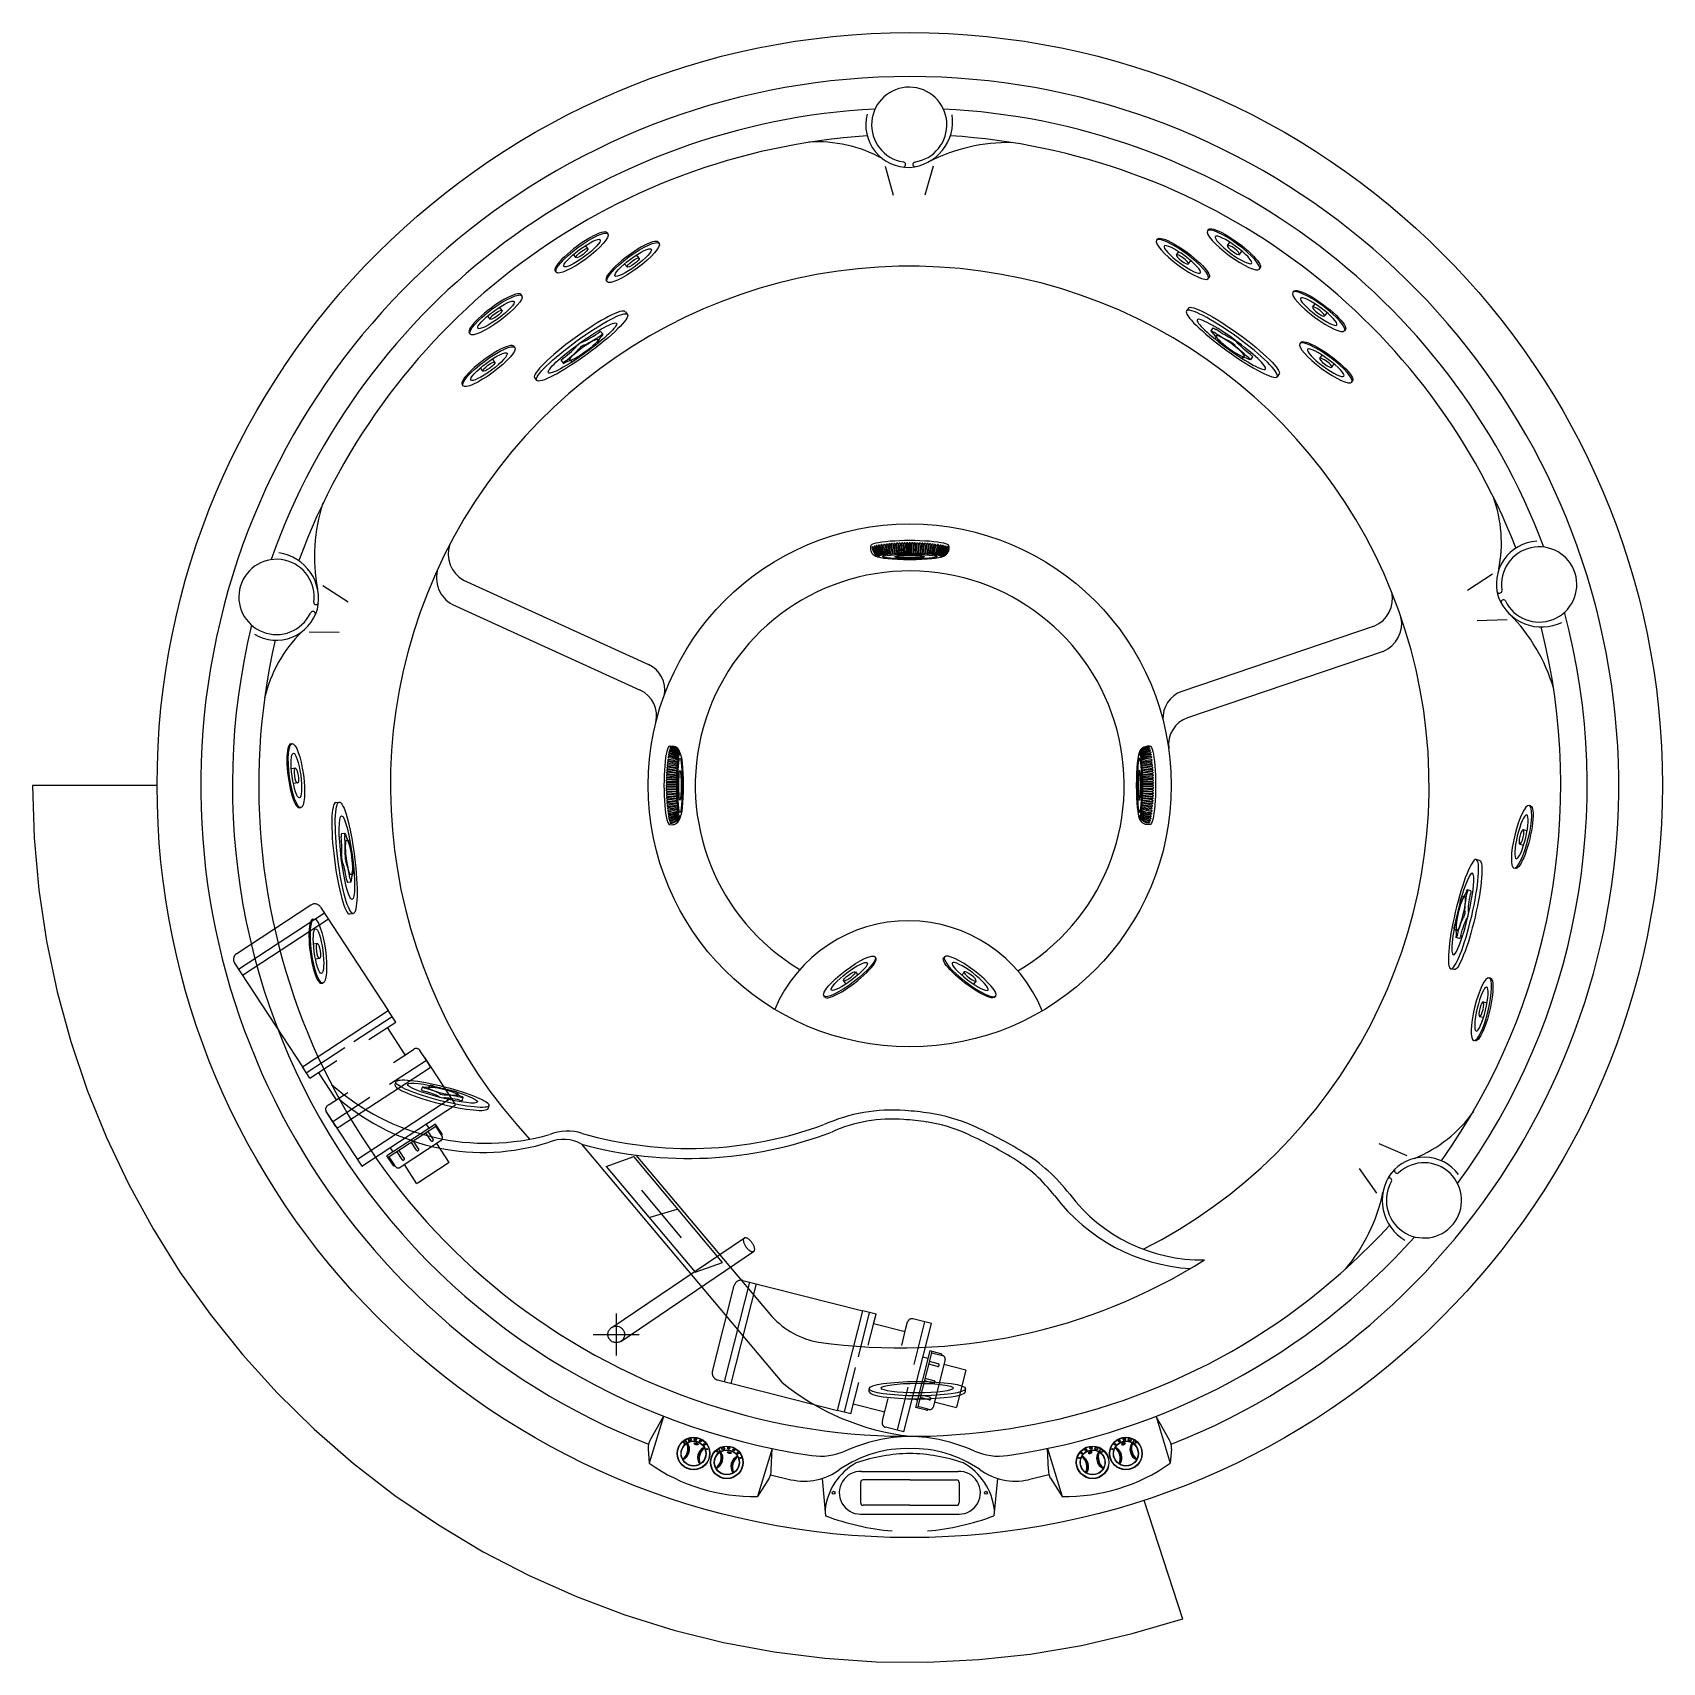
# Model space of a CAD drawing. Header units: millimetres. Extents: x -1146.96 to -1144.79, y 2246.6 to 2248.76.
import ezdxf

# ---------------------------------------------------------------- set-up
doc = ezdxf.new("R2010")
doc.units = ezdxf.units.MM
doc.header["$LTSCALE"] = 10
doc.linetypes.add('CENTER2', pattern=[1.125, 0.75, -0.125, 0.125, -0.125])
doc.linetypes.add('HIDDEN', pattern=[0.375, 0.25, -0.125])
doc.layers.add('jacuzzi', color=1, linetype='Continuous')

msp = doc.modelspace()

# ---------------------------------------------------------------- hatches: boundary and pattern name
at = {"layer": 'jacuzzi'}
for points in [[(-1146.0746, 2246.8971), (-1146.0745, 2246.8975, 0.414214), (-1146.101, 2246.8821, 0.414214), (-1146.0856, 2246.8556), (-1146.0855, 2246.856, -0.414214), (-1146.1006, 2246.882, -0.414214)], [(-1145.511, 2246.8971), (-1145.5111, 2246.8975, -0.414214), (-1145.4846, 2246.8821, -0.414214), (-1145.5, 2246.8556), (-1145.5001, 2246.856, 0.414214), (-1145.485, 2246.882, 0.414214)], [(-1146.0759, 2246.8922), (-1146.0758, 2246.8926, 0.414214), (-1146.0961, 2246.8808, 0.414214), (-1146.0843, 2246.8604), (-1146.0842, 2246.8608, -0.414214), (-1146.0957, 2246.8807, -0.414214)], [(-1146.0745, 2246.8975), (-1146.0746, 2246.8971, -0.414214), (-1146.0595, 2246.8711, -0.414214), (-1146.0855, 2246.856), (-1146.0856, 2246.8556, 0.414214), (-1146.0591, 2246.871, 0.414214)], [(-1146.0639, 2246.8723, 0.414214), (-1146.0758, 2246.8926), (-1146.0759, 2246.8922, -0.414214), (-1146.0643, 2246.8724, -0.414214), (-1146.0842, 2246.8608), (-1146.0843, 2246.8604, 0.414214)], [(-1146.0719, 2246.8625, 0.006291), (-1146.0715, 2246.8627, -0.476688), (-1146.0658, 2246.8844, 0.006291), (-1146.066, 2246.8847, 0.475122)], [(-1146.0715, 2246.8627, 0.006351), (-1146.0712, 2246.8629, -0.339688), (-1146.0656, 2246.884, 0.006351), (-1146.0658, 2246.8844, 0.341781)], [(-1146.0612, 2246.8824, 1), (-1146.0627, 2246.8824, 1)], [(-1146.0303, 2246.8854), (-1146.0302, 2246.8858, 0.414214), (-1146.0567, 2246.8704, 0.414214), (-1146.0413, 2246.8439), (-1146.0412, 2246.8443, -0.414214), (-1146.0563, 2246.8703, -0.414214)], [(-1146.0316, 2246.8806), (-1146.0315, 2246.881, 0.414214), (-1146.0519, 2246.8691, 0.414214), (-1146.04, 2246.8487), (-1146.0399, 2246.8491, -0.414214), (-1146.0515, 2246.869, -0.414214)], [(-1146.0302, 2246.8858), (-1146.0303, 2246.8854, -0.414214), (-1146.0152, 2246.8594, -0.414214), (-1146.0412, 2246.8443), (-1146.0413, 2246.8439, 0.414214), (-1146.0148, 2246.8593, 0.414214)], [(-1146.0197, 2246.8606, 0.414214), (-1146.0315, 2246.881), (-1146.0316, 2246.8806, -0.414214), (-1146.0201, 2246.8607, -0.414214), (-1146.0399, 2246.8491), (-1146.04, 2246.8487, 0.414214)], [(-1145.5554, 2246.8858), (-1145.5553, 2246.8854, 0.414214), (-1145.5704, 2246.8594, 0.414214), (-1145.5444, 2246.8443), (-1145.5443, 2246.8439, -0.414214), (-1145.5708, 2246.8593, -0.414214)], [(-1145.5659, 2246.8606, -0.414214), (-1145.5541, 2246.881), (-1145.554, 2246.8806, 0.414214), (-1145.5655, 2246.8607, 0.414214), (-1145.5457, 2246.8491), (-1145.5456, 2246.8487, -0.414214)], [(-1145.5553, 2246.8854), (-1145.5554, 2246.8858, -0.414214), (-1145.5289, 2246.8704, -0.414214), (-1145.5443, 2246.8439), (-1145.5444, 2246.8443, 0.414214), (-1145.5293, 2246.8703, 0.414214)], [(-1145.554, 2246.8806), (-1145.5541, 2246.881, -0.414214), (-1145.5337, 2246.8691, -0.414214), (-1145.5456, 2246.8487), (-1145.5457, 2246.8491, 0.414214), (-1145.5341, 2246.869, 0.414214)], [(-1145.5111, 2246.8975), (-1145.511, 2246.8971, 0.414214), (-1145.5261, 2246.8711, 0.414214), (-1145.5001, 2246.856), (-1145.5, 2246.8556, -0.414214), (-1145.5265, 2246.871, -0.414214)], [(-1145.5229, 2246.8824, 1), (-1145.5244, 2246.8824, 1)], [(-1145.5217, 2246.8723, -0.414214), (-1145.5098, 2246.8926), (-1145.5097, 2246.8922, 0.414214), (-1145.5213, 2246.8724, 0.414214), (-1145.5014, 2246.8608), (-1145.5013, 2246.8604, -0.414214)], [(-1145.5141, 2246.8627, -0.006351), (-1145.5144, 2246.8629, 0.339688), (-1145.52, 2246.884, -0.006351), (-1145.5198, 2246.8844, -0.341781)], [(-1145.5137, 2246.8625, -0.006291), (-1145.5141, 2246.8627, 0.476688), (-1145.5198, 2246.8844, -0.006291), (-1145.5196, 2246.8847, -0.475122)], [(-1145.5097, 2246.8922), (-1145.5098, 2246.8926, -0.414214), (-1145.4895, 2246.8808, -0.414214), (-1145.5013, 2246.8604), (-1145.5014, 2246.8608, 0.414214), (-1145.4899, 2246.8807, 0.414214)], [(-1146.0276, 2246.8508, 0.006291), (-1146.0273, 2246.851, -0.476688), (-1146.0215, 2246.8727, 0.006291), (-1146.0217, 2246.873, 0.475122)], [(-1146.0273, 2246.851, 0.006351), (-1146.0269, 2246.8512, -0.339688), (-1146.0213, 2246.8723, 0.006351), (-1146.0215, 2246.8727, 0.341781)], [(-1146.017, 2246.8707, 1), (-1146.0185, 2246.8707, 1)], [(-1145.5671, 2246.8707, 1), (-1145.5686, 2246.8707, 1)], [(-1145.5583, 2246.851, -0.006351), (-1145.5587, 2246.8512, 0.339688), (-1145.5643, 2246.8723, -0.006351), (-1145.5641, 2246.8727, -0.341781)], [(-1145.558, 2246.8508, -0.006291), (-1145.5583, 2246.851, 0.476688), (-1145.5641, 2246.8727, -0.006291), (-1145.5639, 2246.873, -0.475122)]]:
    msp.add_hatch(color=256, dxfattribs=at).paths.add_polyline_path(points)
h = msp.add_hatch(color=256, dxfattribs=at)
h.paths.add_polyline_path([(-1146.0945, 2246.8691, 0.006351), (-1146.0943, 2246.8687, 0.341781), (-1146.0885, 2246.8904, 0.006351), (-1146.0889, 2246.8902, -0.339688)])
h.paths.add_polyline_path([(-1146.0943, 2246.8687, 0.006291), (-1146.0941, 2246.8683, 0.475122), (-1146.0882, 2246.8906, 0.006291), (-1146.0885, 2246.8904, -0.476688)])
h = msp.add_hatch(color=256, dxfattribs=at)
h.paths.add_polyline_path([(-1146.0832, 2246.8944, 1), (-1146.0868, 2246.8953, 1)])
h.paths.add_polyline_path([(-1146.0864, 2246.8952, -1), (-1146.0836, 2246.8945, -1)], flags=16)
h.paths.add_polyline_path([(-1146.0935, 2246.8922, 1), (-1146.0894, 2246.8912, 1)])
h.paths.add_polyline_path([(-1146.0898, 2246.8913, -1), (-1146.0931, 2246.8921, -1)], flags=16)
h = msp.add_hatch(color=256, dxfattribs=at)
h.paths.add_polyline_path([(-1146.0763, 2246.895, 1), (-1146.0794, 2246.8958, 1)])
h.paths.add_polyline_path([(-1146.079, 2246.8957, -1), (-1146.0767, 2246.8951, -1)], flags=16)
h = msp.add_hatch(color=256, dxfattribs=at)
edge = h.paths.add_edge_path()
edge.add_ellipse((-1146.0766, 2246.8894), major_axis=(-0.00264, 0.0007), ratio=0.438575, start_angle=0, end_angle=360)
edge = h.paths.add_edge_path(flags=16)
edge.add_spline(control_points=[(-1146.0789, 2246.89), (-1146.0789, 2246.8899), (-1146.0789, 2246.8899), (-1146.0789, 2246.8898), (-1146.0789, 2246.8898), (-1146.0788, 2246.8897), (-1146.0787, 2246.8896), (-1146.0785, 2246.8894), (-1146.0783, 2246.8892), (-1146.0777, 2246.8889), (-1146.0774, 2246.8887), (-1146.0766, 2246.8885), (-1146.0763, 2246.8885), (-1146.0756, 2246.8884), (-1146.0752, 2246.8884), (-1146.0748, 2246.8885), (-1146.0747, 2246.8885), (-1146.0745, 2246.8886), (-1146.0744, 2246.8887), (-1146.0744, 2246.8887), (-1146.0744, 2246.8888), (-1146.0744, 2246.8888), (-1146.0744, 2246.8888), (-1146.0744, 2246.8889), (-1146.0745, 2246.889), (-1146.0746, 2246.8892), (-1146.0747, 2246.8893), (-1146.075, 2246.8896), (-1146.0754, 2246.8898), (-1146.0762, 2246.8901), (-1146.0766, 2246.8902), (-1146.0774, 2246.8903), (-1146.0778, 2246.8903), (-1146.0784, 2246.8903), (-1146.0785, 2246.8902), (-1146.0788, 2246.8901), (-1146.0788, 2246.8901), (-1146.0789, 2246.89), (-1146.0789, 2246.89), (-1146.0789, 2246.89)], knot_values=[0, 0, 0, 0, 0.207165, 0.207165, 0.41433, 0.41433, 0.621495, 0.621495, 1.06625, 1.06625, 1.511005, 1.511005, 1.955759, 1.955759, 2.400514, 2.400514, 2.714795, 2.714795, 2.956834, 2.956834, 3.198874, 3.198874, 3.440913, 3.440913, 3.682953, 3.682953, 3.924992, 3.924992, 4.435768, 4.435768, 4.946543, 4.946543, 5.457319, 5.457319, 5.787126, 5.787126, 6.044973, 6.044973, 6.283185, 6.283185, 6.283185, 6.283185], degree=3, periodic=0)
h = msp.add_hatch(color=256, dxfattribs=at)
h.paths.add_polyline_path([(-1146.0697, 2246.8932, 1), (-1146.0723, 2246.8932, 1)])
h.paths.add_polyline_path([(-1146.0701, 2246.8932, 1), (-1146.0719, 2246.8932, 1)], flags=16)
h = msp.add_hatch(color=256, dxfattribs=at)
h.paths.add_polyline_path([(-1146.0644, 2246.8887, 1), (-1146.0665, 2246.8887, 1)])
h.paths.add_polyline_path([(-1146.0648, 2246.8887, 1), (-1146.0661, 2246.8887, 1)], flags=16)
h = msp.add_hatch(color=256, dxfattribs=at)
h.paths.add_polyline_path([(-1146.0502, 2246.8574, 0.006351), (-1146.05, 2246.857, 0.341781), (-1146.0443, 2246.8787, 0.006351), (-1146.0446, 2246.8785, -0.339688)])
h.paths.add_polyline_path([(-1146.05, 2246.857, 0.006291), (-1146.0498, 2246.8566, 0.475122), (-1146.0439, 2246.8789, 0.006291), (-1146.0443, 2246.8787, -0.476688)])
h = msp.add_hatch(color=256, dxfattribs=at)
h.paths.add_polyline_path([(-1146.0389, 2246.8832, 1), (-1146.0426, 2246.8832, 1)])
h.paths.add_polyline_path([(-1146.0393, 2246.8832, -1), (-1146.0422, 2246.8832, -1)], flags=16)
h.paths.add_polyline_path([(-1146.045, 2246.88, 1), (-1146.0493, 2246.88, 1)])
h.paths.add_polyline_path([(-1146.0455, 2246.88, 1), (-1146.0489, 2246.88, 1)], flags=16)
h = msp.add_hatch(color=256, dxfattribs=at)
h.paths.add_polyline_path([(-1146.0321, 2246.8833, 1), (-1146.0351, 2246.8841, 1)])
h.paths.add_polyline_path([(-1146.0347, 2246.884, -1), (-1146.0325, 2246.8834, -1)], flags=16)
h = msp.add_hatch(color=256, dxfattribs=at)
edge = h.paths.add_edge_path()
edge.add_ellipse((-1146.0324, 2246.8777), major_axis=(-0.00264, 0.0007), ratio=0.438575, start_angle=0, end_angle=360)
edge = h.paths.add_edge_path(flags=16)
edge.add_spline(control_points=[(-1146.0346, 2246.8783), (-1146.0346, 2246.8782), (-1146.0346, 2246.8782), (-1146.0346, 2246.8782), (-1146.0346, 2246.8781), (-1146.0345, 2246.878), (-1146.0345, 2246.8779), (-1146.0343, 2246.8777), (-1146.034, 2246.8775), (-1146.0334, 2246.8772), (-1146.0331, 2246.8771), (-1146.0324, 2246.8768), (-1146.032, 2246.8768), (-1146.0313, 2246.8767), (-1146.031, 2246.8767), (-1146.0305, 2246.8768), (-1146.0304, 2246.8769), (-1146.0302, 2246.8769), (-1146.0302, 2246.877), (-1146.0301, 2246.877), (-1146.0301, 2246.8771), (-1146.0301, 2246.8771), (-1146.0301, 2246.8771), (-1146.0302, 2246.8773), (-1146.0302, 2246.8773), (-1146.0303, 2246.8775), (-1146.0304, 2246.8776), (-1146.0308, 2246.8779), (-1146.0311, 2246.8781), (-1146.0319, 2246.8784), (-1146.0323, 2246.8785), (-1146.0332, 2246.8786), (-1146.0336, 2246.8786), (-1146.0341, 2246.8786), (-1146.0343, 2246.8785), (-1146.0345, 2246.8784), (-1146.0346, 2246.8784), (-1146.0346, 2246.8783), (-1146.0346, 2246.8783), (-1146.0346, 2246.8783)], knot_values=[0, 0, 0, 0, 0.207165, 0.207165, 0.41433, 0.41433, 0.621495, 0.621495, 1.06625, 1.06625, 1.511005, 1.511005, 1.955759, 1.955759, 2.400514, 2.400514, 2.714795, 2.714795, 2.956834, 2.956834, 3.198874, 3.198874, 3.440913, 3.440913, 3.682953, 3.682953, 3.924992, 3.924992, 4.435768, 4.435768, 4.946543, 4.946543, 5.457319, 5.457319, 5.787126, 5.787126, 6.044973, 6.044973, 6.283185, 6.283185, 6.283185, 6.283185], degree=3, periodic=0)
h = msp.add_hatch(color=256, dxfattribs=at)
h.paths.add_polyline_path([(-1146.0254, 2246.8815, 1), (-1146.028, 2246.8815, 1)])
h.paths.add_polyline_path([(-1146.0259, 2246.8815, 1), (-1146.0276, 2246.8815, 1)], flags=16)
h = msp.add_hatch(color=256, dxfattribs=at)
h.paths.add_polyline_path([(-1146.0202, 2246.877, 1), (-1146.0222, 2246.877, 1)])
h.paths.add_polyline_path([(-1146.0206, 2246.877, 1), (-1146.0218, 2246.877, 1)], flags=16)
h = msp.add_hatch(color=256, dxfattribs=at)
h.paths.add_polyline_path([(-1145.5634, 2246.877, 1), (-1145.5654, 2246.877, 1)])
h.paths.add_polyline_path([(-1145.5638, 2246.877, 1), (-1145.565, 2246.877, 1)], flags=16)
h = msp.add_hatch(color=256, dxfattribs=at)
h.paths.add_polyline_path([(-1145.5576, 2246.8815, 1), (-1145.5602, 2246.8815, 1)])
h.paths.add_polyline_path([(-1145.558, 2246.8815, 1), (-1145.5597, 2246.8815, 1)], flags=16)
h = msp.add_hatch(color=256, dxfattribs=at)
edge = h.paths.add_edge_path()
edge.add_ellipse((-1145.5532, 2246.8777), major_axis=(0.00264, 0.0007), ratio=0.438575, start_angle=0, end_angle=360, ccw=False)
edge = h.paths.add_edge_path(flags=16)
edge.add_spline(control_points=[(-1145.551, 2246.8783), (-1145.551, 2246.8782), (-1145.551, 2246.8782), (-1145.551, 2246.8782), (-1145.551, 2246.8781), (-1145.5511, 2246.878), (-1145.5511, 2246.8779), (-1145.5513, 2246.8777), (-1145.5516, 2246.8775), (-1145.5522, 2246.8772), (-1145.5525, 2246.8771), (-1145.5532, 2246.8768), (-1145.5536, 2246.8768), (-1145.5543, 2246.8767), (-1145.5546, 2246.8767), (-1145.5551, 2246.8768), (-1145.5552, 2246.8769), (-1145.5554, 2246.8769), (-1145.5554, 2246.877), (-1145.5555, 2246.877), (-1145.5555, 2246.8771), (-1145.5555, 2246.8771), (-1145.5555, 2246.8771), (-1145.5554, 2246.8773), (-1145.5554, 2246.8773), (-1145.5553, 2246.8775), (-1145.5552, 2246.8776), (-1145.5548, 2246.8779), (-1145.5545, 2246.8781), (-1145.5537, 2246.8784), (-1145.5533, 2246.8785), (-1145.5524, 2246.8786), (-1145.552, 2246.8786), (-1145.5515, 2246.8786), (-1145.5513, 2246.8785), (-1145.5511, 2246.8784), (-1145.5511, 2246.8784), (-1145.551, 2246.8783), (-1145.551, 2246.8783), (-1145.551, 2246.8783)], knot_values=[0, 0, 0, 0, 0.207165, 0.207165, 0.41433, 0.41433, 0.621495, 0.621495, 1.06625, 1.06625, 1.511005, 1.511005, 1.955759, 1.955759, 2.400514, 2.400514, 2.714795, 2.714795, 2.956834, 2.956834, 3.198874, 3.198874, 3.440913, 3.440913, 3.682953, 3.682953, 3.924992, 3.924992, 4.435768, 4.435768, 4.946543, 4.946543, 5.457319, 5.457319, 5.787126, 5.787126, 6.044973, 6.044973, 6.283185, 6.283185, 6.283185, 6.283185], degree=3, periodic=0)
h = msp.add_hatch(color=256, dxfattribs=at)
h.paths.add_polyline_path([(-1145.5535, 2246.8833, -1), (-1145.5505, 2246.8841, -1)])
h.paths.add_polyline_path([(-1145.5509, 2246.884, 1), (-1145.5532, 2246.8834, 1)], flags=16)
h = msp.add_hatch(color=256, dxfattribs=at)
h.paths.add_polyline_path([(-1145.543, 2246.8832, 1), (-1145.5467, 2246.8832, 1)])
h.paths.add_polyline_path([(-1145.5435, 2246.8832, 1), (-1145.5463, 2246.8832, 1)], flags=16)
h.paths.add_polyline_path([(-1145.5363, 2246.88, 1), (-1145.5406, 2246.88, 1)])
h.paths.add_polyline_path([(-1145.5367, 2246.88, 1), (-1145.5402, 2246.88, 1)], flags=16)
h = msp.add_hatch(color=256, dxfattribs=at)
h.paths.add_polyline_path([(-1145.5354, 2246.8574, -0.006351), (-1145.5356, 2246.857, -0.341781), (-1145.5413, 2246.8787, -0.006351), (-1145.541, 2246.8785, 0.339688)])
h.paths.add_polyline_path([(-1145.5356, 2246.857, -0.006291), (-1145.5358, 2246.8566, -0.475122), (-1145.5417, 2246.8789, -0.006291), (-1145.5413, 2246.8787, 0.476688)])
h = msp.add_hatch(color=256, dxfattribs=at)
h.paths.add_polyline_path([(-1145.5191, 2246.8887, 1), (-1145.5212, 2246.8887, 1)])
h.paths.add_polyline_path([(-1145.5195, 2246.8887, 1), (-1145.5208, 2246.8887, 1)], flags=16)
h = msp.add_hatch(color=256, dxfattribs=at)
h.paths.add_polyline_path([(-1145.5159, 2246.8932, -1), (-1145.5133, 2246.8932, -1)])
h.paths.add_polyline_path([(-1145.5155, 2246.8932, -1), (-1145.5137, 2246.8932, -1)], flags=16)
h = msp.add_hatch(color=256, dxfattribs=at)
edge = h.paths.add_edge_path()
edge.add_ellipse((-1145.509, 2246.8894), major_axis=(0.00264, 0.0007), ratio=0.438575, start_angle=0, end_angle=360, ccw=False)
edge = h.paths.add_edge_path(flags=16)
edge.add_spline(control_points=[(-1145.5067, 2246.89), (-1145.5067, 2246.8899), (-1145.5067, 2246.8899), (-1145.5067, 2246.8898), (-1145.5067, 2246.8898), (-1145.5068, 2246.8897), (-1145.5069, 2246.8896), (-1145.5071, 2246.8894), (-1145.5073, 2246.8892), (-1145.5079, 2246.8889), (-1145.5082, 2246.8887), (-1145.509, 2246.8885), (-1145.5094, 2246.8885), (-1145.5101, 2246.8884), (-1145.5104, 2246.8884), (-1145.5108, 2246.8885), (-1145.5109, 2246.8885), (-1145.5111, 2246.8886), (-1145.5112, 2246.8887), (-1145.5112, 2246.8887), (-1145.5112, 2246.8888), (-1145.5112, 2246.8888), (-1145.5112, 2246.8888), (-1145.5112, 2246.8889), (-1145.5111, 2246.889), (-1145.511, 2246.8892), (-1145.5109, 2246.8893), (-1145.5106, 2246.8896), (-1145.5102, 2246.8898), (-1145.5094, 2246.8901), (-1145.509, 2246.8902), (-1145.5082, 2246.8903), (-1145.5078, 2246.8903), (-1145.5072, 2246.8903), (-1145.5071, 2246.8902), (-1145.5069, 2246.8901), (-1145.5068, 2246.8901), (-1145.5067, 2246.89), (-1145.5067, 2246.89), (-1145.5067, 2246.89)], knot_values=[0, 0, 0, 0, 0.207165, 0.207165, 0.41433, 0.41433, 0.621495, 0.621495, 1.06625, 1.06625, 1.511005, 1.511005, 1.955759, 1.955759, 2.400514, 2.400514, 2.714795, 2.714795, 2.956834, 2.956834, 3.198874, 3.198874, 3.440913, 3.440913, 3.682953, 3.682953, 3.924992, 3.924992, 4.435768, 4.435768, 4.946543, 4.946543, 5.457319, 5.457319, 5.787126, 5.787126, 6.044973, 6.044973, 6.283185, 6.283185, 6.283185, 6.283185], degree=3, periodic=0)
h = msp.add_hatch(color=256, dxfattribs=at)
h.paths.add_polyline_path([(-1145.5093, 2246.895, -1), (-1145.5063, 2246.8958, -1)])
h.paths.add_polyline_path([(-1145.5066, 2246.8957, 1), (-1145.5089, 2246.8951, 1)], flags=16)
h = msp.add_hatch(color=256, dxfattribs=at)
h.paths.add_polyline_path([(-1145.5024, 2246.8944, -1), (-1145.4988, 2246.8953, -1)])
h.paths.add_polyline_path([(-1145.4992, 2246.8952, 1), (-1145.502, 2246.8945, 1)], flags=16)
h.paths.add_polyline_path([(-1145.4921, 2246.8922, -1), (-1145.4962, 2246.8912, -1)])
h.paths.add_polyline_path([(-1145.4958, 2246.8913, 1), (-1145.4925, 2246.8921, 1)], flags=16)
h = msp.add_hatch(color=256, dxfattribs=at)
h.paths.add_polyline_path([(-1145.4911, 2246.8691, -0.006351), (-1145.4913, 2246.8687, -0.341781), (-1145.4971, 2246.8904, -0.006351), (-1145.4967, 2246.8902, 0.339688)])
h.paths.add_polyline_path([(-1145.4913, 2246.8687, -0.006291), (-1145.4915, 2246.8683, -0.475122), (-1145.4974, 2246.8906, -0.006291), (-1145.4971, 2246.8904, 0.476688)])

# ---------------------------------------------------------------- linework, layer by layer
for p, q in [((-1145.8256, 2248.5875), (-1145.8147, 2248.549)), ((-1145.7617, 2248.5874), (-1145.7726, 2248.5489)), ((-1145.3961, 2248.5031), (-1145.3973, 2248.5015)), ((-1146.2204, 2248.4777), (-1146.2236, 2248.482)), ((-1146.195, 2248.4988), (-1146.1938, 2248.4973)), ((-1146.1271, 2248.4863), (-1146.1259, 2248.4847)), ((-1145.4639, 2248.4905), (-1145.4651, 2248.4889)), ((-1145.3707, 2248.4819), (-1145.3675, 2248.4862)), ((-1146.2363, 2248.4659), (-1146.2395, 2248.4702)), ((-1146.1684, 2248.4534), (-1146.1716, 2248.4577)), ((-1146.1525, 2248.4651), (-1146.1557, 2248.4695)), ((-1145.4385, 2248.4693), (-1145.4353, 2248.4736)), ((-1145.4226, 2248.4575), (-1145.4194, 2248.4619)), ((-1145.3548, 2248.4701), (-1145.3516, 2248.4745)), ((-1146.264, 2248.4478), (-1146.2628, 2248.4463)), ((-1145.3949, 2248.4395), (-1145.3961, 2248.4379)), ((-1145.3271, 2248.4521), (-1145.3283, 2248.4505)), ((-1146.3091, 2248.4168), (-1146.308, 2248.4152)), ((-1146.1961, 2248.4353), (-1146.1949, 2248.4337)), ((-1145.2829, 2248.4211), (-1145.284, 2248.4196)), ((-1146.3345, 2248.3956), (-1146.3377, 2248.3999)), ((-1146.1706, 2248.3939), (-1146.1679, 2248.3901)), ((-1145.4225, 2248.3988), (-1145.4253, 2248.395)), ((-1145.2575, 2248.4), (-1145.2543, 2248.4043)), ((-1145.2416, 2248.3882), (-1145.2384, 2248.3925)), ((-1146.3504, 2248.3838), (-1146.3536, 2248.3882)), ((-1145.39, 2248.3723), (-1145.3927, 2248.3685)), ((-1146.3781, 2248.3658), (-1146.3769, 2248.3642)), ((-1146.2032, 2248.3673), (-1146.2005, 2248.3636)), ((-1145.2734, 2248.3531), (-1145.2746, 2248.3515)), ((-1145.2139, 2248.3701), (-1145.215, 2248.3686)), ((-1146.344, 2248.3268), (-1146.3472, 2248.3311)), ((-1146.3186, 2248.348), (-1146.3174, 2248.3464)), ((-1146.256, 2248.3291), (-1146.253, 2248.3249)), ((-1145.3372, 2248.334), (-1145.3402, 2248.3299)), ((-1145.248, 2248.3319), (-1145.2448, 2248.3362)), ((-1146.3599, 2248.315), (-1146.3631, 2248.3194)), ((-1146.2913, 2248.3064), (-1146.2886, 2248.3026)), ((-1145.3018, 2248.3113), (-1145.3046, 2248.3075)), ((-1145.2321, 2248.3201), (-1145.2289, 2248.3245)), ((-1146.3876, 2248.297), (-1146.3864, 2248.2954)), ((-1145.2044, 2248.3021), (-1145.2056, 2248.3005)), ((-1145.8449, 2248.0825), (-1145.8449, 2248.0781)), ((-1145.8208, 2248.0847), (-1145.8183, 2248.0719)), ((-1145.8188, 2248.0849), (-1145.8163, 2248.0721)), ((-1145.8175, 2248.085), (-1145.8153, 2248.0721)), ((-1145.8155, 2248.0852), (-1145.8132, 2248.0723)), ((-1145.8141, 2248.0853), (-1145.8122, 2248.0723)), ((-1145.8121, 2248.0855), (-1145.8101, 2248.0724)), ((-1145.8107, 2248.0855), (-1145.8091, 2248.0725)), ((-1145.8087, 2248.0857), (-1145.8071, 2248.0726)), ((-1145.8074, 2248.0857), (-1145.8061, 2248.0726)), ((-1145.8053, 2248.0858), (-1145.804, 2248.0727)), ((-1145.804, 2248.0859), (-1145.803, 2248.0727)), ((-1145.8019, 2248.086), (-1145.8009, 2248.0728)), ((-1145.8006, 2248.086), (-1145.8, 2248.0728)), ((-1145.7985, 2248.0861), (-1145.7979, 2248.0728)), ((-1145.7972, 2248.0861), (-1145.7969, 2248.0728)), ((-1145.7952, 2248.0861), (-1145.7948, 2248.0728)), ((-1145.7938, 2248.0861), (-1145.7938, 2248.0728)), ((-1145.7918, 2248.0861), (-1145.7918, 2248.0728)), ((-1145.7904, 2248.0861), (-1145.7908, 2248.0728)), ((-1145.7884, 2248.0861), (-1145.7887, 2248.0728)), ((-1145.787, 2248.0861), (-1145.7877, 2248.0728)), ((-1145.785, 2248.086), (-1145.7856, 2248.0728)), ((-1145.7837, 2248.086), (-1145.7846, 2248.0728)), ((-1145.7816, 2248.0859), (-1145.7826, 2248.0727)), ((-1145.7803, 2248.0858), (-1145.7816, 2248.0727)), ((-1145.7782, 2248.0857), (-1145.7795, 2248.0726)), ((-1145.7769, 2248.0857), (-1145.7785, 2248.0726)), ((-1145.7749, 2248.0855), (-1145.7764, 2248.0725)), ((-1145.7735, 2248.0855), (-1145.7755, 2248.0724)), ((-1145.7715, 2248.0853), (-1145.7734, 2248.0723)), ((-1145.7701, 2248.0852), (-1145.7724, 2248.0723)), ((-1145.7681, 2248.085), (-1145.7703, 2248.0721)), ((-1145.7668, 2248.0849), (-1145.7693, 2248.0721)), ((-1145.7648, 2248.0847), (-1145.7673, 2248.0719)), ((-1145.7407, 2248.0825), (-1145.7407, 2248.0781)), ((-1145.7407, 2248.0825), (-1145.7407, 2248.0781)), ((-1146.5725, 2248.03), (-1146.5388, 2248.0085)), ((-1146.3855, 2248.0371), (-1146.1399, 2247.9251)), ((-1145.0184, 2248.0453), (-1145.0518, 2248.0233)), ((-1146.4005, 2248.0049), (-1146.1509, 2247.8911)), ((-1144.9991, 2247.9844), (-1145.0391, 2247.9832)), ((-1146.5907, 2247.9687), (-1146.5507, 2247.9682)), ((-1145.1756, 2247.976), (-1145.4312, 2247.8893)), ((-1146.6153, 2247.8197), (-1146.6134, 2247.82)), ((-1146.1121, 2247.8165), (-1146.1076, 2247.8164)), ((-1146.1121, 2247.8165), (-1146.1076, 2247.8164)), ((-1145.4735, 2247.8165), (-1145.478, 2247.8164)), ((-1145.4735, 2247.8165), (-1145.478, 2247.8164)), ((-1146.609, 2247.7873), (-1146.6144, 2247.7865)), ((-1146.1148, 2247.787), (-1146.1018, 2247.7848)), ((-1146.1146, 2247.789), (-1146.1017, 2247.7868)), ((-1146.1145, 2247.7904), (-1146.1016, 2247.7878)), ((-1146.1143, 2247.7924), (-1146.1015, 2247.7899)), ((-1145.4713, 2247.7924), (-1145.4841, 2247.7899)), ((-1145.4711, 2247.7904), (-1145.484, 2247.7878)), ((-1145.471, 2247.789), (-1145.4839, 2247.7868)), ((-1145.4708, 2247.787), (-1145.4838, 2247.7848)), ((-1146.6064, 2247.7676), (-1146.6117, 2247.7669)), ((-1146.1157, 2247.7688), (-1146.1024, 2247.7685)), ((-1146.1157, 2247.7667), (-1146.1024, 2247.7664)), ((-1146.1157, 2247.7654), (-1146.1024, 2247.7654)), ((-1146.1156, 2247.7722), (-1146.1023, 2247.7715)), ((-1146.1156, 2247.7701), (-1146.1024, 2247.7694)), ((-1146.1155, 2247.7755), (-1146.1023, 2247.7746)), ((-1146.1155, 2247.7735), (-1146.1023, 2247.7725)), ((-1146.1154, 2247.7769), (-1146.1022, 2247.7756)), ((-1146.1153, 2247.7789), (-1146.1022, 2247.7776)), ((-1146.1152, 2247.7803), (-1146.1021, 2247.7786)), ((-1146.1151, 2247.7823), (-1146.1021, 2247.7807)), ((-1146.115, 2247.7836), (-1146.102, 2247.7817)), ((-1146.1149, 2247.7857), (-1146.1019, 2247.7838)), ((-1145.4707, 2247.7857), (-1145.4837, 2247.7838)), ((-1145.4706, 2247.7836), (-1145.4836, 2247.7817)), ((-1145.4705, 2247.7823), (-1145.4836, 2247.7807)), ((-1145.4704, 2247.7803), (-1145.4835, 2247.7786)), ((-1145.4703, 2247.7789), (-1145.4834, 2247.7776)), ((-1145.4702, 2247.7769), (-1145.4834, 2247.7756)), ((-1145.4701, 2247.7755), (-1145.4833, 2247.7746)), ((-1145.4701, 2247.7735), (-1145.4833, 2247.7725)), ((-1145.47, 2247.7722), (-1145.4833, 2247.7715)), ((-1145.47, 2247.7701), (-1145.4832, 2247.7694)), ((-1145.4699, 2247.7688), (-1145.4832, 2247.7685)), ((-1145.4699, 2247.7667), (-1145.4832, 2247.7664)), ((-1145.4699, 2247.7654), (-1145.4832, 2247.7654)), ((-1146.1157, 2247.7633), (-1146.1024, 2247.7633)), ((-1146.1157, 2247.762), (-1146.1024, 2247.7623)), ((-1146.1157, 2247.7599), (-1146.1024, 2247.7603)), ((-1146.1156, 2247.7586), (-1146.1024, 2247.7593)), ((-1146.1156, 2247.7565), (-1146.1023, 2247.7572)), ((-1146.1155, 2247.7552), (-1146.1023, 2247.7562)), ((-1146.1155, 2247.7532), (-1146.1023, 2247.7541)), ((-1146.1154, 2247.7518), (-1146.1022, 2247.7531)), ((-1146.1153, 2247.7498), (-1146.1022, 2247.7511)), ((-1146.1152, 2247.7484), (-1146.1021, 2247.7501)), ((-1146.1151, 2247.7464), (-1146.1021, 2247.748)), ((-1146.115, 2247.7451), (-1146.102, 2247.747)), ((-1146.1149, 2247.7431), (-1146.1019, 2247.7449)), ((-1146.1148, 2247.7417), (-1146.1018, 2247.744)), ((-1145.4708, 2247.7417), (-1145.4838, 2247.744)), ((-1145.4707, 2247.7431), (-1145.4837, 2247.7449)), ((-1145.4705, 2247.7464), (-1145.4836, 2247.748)), ((-1145.4706, 2247.7451), (-1145.4836, 2247.747)), ((-1145.4704, 2247.7484), (-1145.4835, 2247.7501)), ((-1145.4702, 2247.7518), (-1145.4834, 2247.7531)), ((-1145.4703, 2247.7498), (-1145.4834, 2247.7511)), ((-1145.47, 2247.7565), (-1145.4833, 2247.7572)), ((-1145.4701, 2247.7552), (-1145.4833, 2247.7562)), ((-1145.4701, 2247.7532), (-1145.4833, 2247.7541)), ((-1145.4699, 2247.7633), (-1145.4832, 2247.7633)), ((-1145.4699, 2247.762), (-1145.4832, 2247.7623)), ((-1145.4699, 2247.7599), (-1145.4832, 2247.7603)), ((-1145.47, 2247.7586), (-1145.4832, 2247.7593)), ((-1146.6039, 2247.7347), (-1146.602, 2247.7349)), ((-1146.5555, 2247.7416), (-1146.5509, 2247.7422)), ((-1146.1146, 2247.7397), (-1146.1017, 2247.7419)), ((-1146.1145, 2247.7383), (-1146.1016, 2247.7409)), ((-1146.1143, 2247.7363), (-1146.1015, 2247.7388)), ((-1145.4713, 2247.7363), (-1145.4841, 2247.7388)), ((-1145.4711, 2247.7383), (-1145.484, 2247.7409)), ((-1145.471, 2247.7397), (-1145.4839, 2247.7419)), ((-1144.968, 2247.7372), (-1144.9699, 2247.7377)), ((-1146.5479, 2247.7003), (-1146.5433, 2247.7008)), ((-1146.1121, 2247.7122), (-1146.1076, 2247.7123)), ((-1145.4735, 2247.7122), (-1145.478, 2247.7123)), ((-1144.9777, 2247.7056), (-1144.9724, 2247.7043)), ((-1144.9823, 2247.6864), (-1144.9771, 2247.6851)), ((-1145.0357, 2247.6648), (-1145.0402, 2247.6659)), ((-1146.5398, 2247.6356), (-1146.5348, 2247.6362)), ((-1144.9882, 2247.6538), (-1144.9901, 2247.6543)), ((-1145.0475, 2247.6245), (-1145.052, 2247.6255)), ((-1146.5369, 2247.5937), (-1146.5323, 2247.5943)), ((-1146.586, 2247.5865), (-1146.5841, 2247.5868)), ((-1146.5797, 2247.5541), (-1146.585, 2247.5533)), ((-1145.0623, 2247.561), (-1145.0672, 2247.5622)), ((-1146.577, 2247.5344), (-1146.5824, 2247.5337)), ((-1145.8377, 2247.5351), (-1145.8389, 2247.5366)), ((-1145.7479, 2247.5351), (-1145.7467, 2247.5366)), ((-1145.8809, 2247.5046), (-1145.8776, 2247.5003)), ((-1145.8651, 2247.5166), (-1145.8618, 2247.5123)), ((-1145.7205, 2247.5166), (-1145.7238, 2247.5123)), ((-1145.7047, 2247.5046), (-1145.708, 2247.5003)), ((-1145.0694, 2247.5196), (-1145.074, 2247.5207)), ((-1145.0213, 2247.5083), (-1145.0232, 2247.5088)), ((-1146.5745, 2247.5015), (-1146.5726, 2247.5017)), ((-1145.9059, 2247.4831), (-1145.9071, 2247.4846)), ((-1145.6797, 2247.4831), (-1145.6785, 2247.4846)), ((-1145.0309, 2247.4767), (-1145.0257, 2247.4754)), ((-1145.0356, 2247.4575), (-1145.0303, 2247.4562)), ((-1145.0415, 2247.4249), (-1145.0433, 2247.4254)), ((-1146.4767, 2247.3665), (-1146.4757, 2247.3704)), ((-1146.4414, 2247.3597), (-1146.4404, 2247.3635)), ((-1146.3872, 2247.346), (-1146.3861, 2247.3502)), ((-1146.3528, 2247.3352), (-1146.3518, 2247.3391)), ((-1145.1321, 2247.2722), (-1145.1689, 2247.288)), ((-1146.2289, 2247.2877), (-1145.9628, 2246.9712)), ((-1146.1962, 2247.2581), (-1146.1596, 2247.2712)), ((-1146.0414, 2247.1305), (-1146.1596, 2247.2712)), ((-1145.9758, 2247.0585), (-1146.1561, 2247.273)), ((-1146.1962, 2247.2581), (-1146.0779, 2247.1175)), ((-1145.1724, 2247.2226), (-1145.1953, 2247.2553)), ((-1146.0779, 2247.1175), (-1146.0414, 2247.1305)), ((-1145.8467, 2246.9587), (-1145.8467, 2246.9627)), ((-1145.7189, 2246.9587), (-1145.7189, 2246.9627)), ((-1146.12, 2246.9259), (-1146.139, 2246.8635)), ((-1146.1379, 2246.8943), (-1146.12, 2246.9259)), ((-1145.4656, 2246.9259), (-1145.4466, 2246.8635)), ((-1145.4477, 2246.8943), (-1145.4656, 2246.9259)), ((-1146.1405, 2246.8829), (-1146.139, 2246.8635)), ((-1145.9756, 2246.8831), (-1145.9951, 2246.8194)), ((-1145.9771, 2246.8548), (-1145.9756, 2246.8831)), ((-1145.61, 2246.8831), (-1145.5905, 2246.8194)), ((-1145.6085, 2246.8548), (-1145.61, 2246.8831)), ((-1145.4451, 2246.8829), (-1145.4466, 2246.8635)), ((-1145.9796, 2246.8436), (-1145.9951, 2246.8194)), ((-1145.9777, 2246.8484), (-1145.9507, 2246.8417)), ((-1145.9093, 2246.8434), (-1145.9046, 2246.7938)), ((-1145.8582, 2246.838), (-1145.8582, 2246.8113)), ((-1145.8568, 2246.8528), (-1145.7286, 2246.8528)), ((-1145.7927, 2246.8415), (-1145.8547, 2246.8415)), ((-1145.7927, 2246.8415), (-1145.7307, 2246.8415)), ((-1145.7272, 2246.838), (-1145.7272, 2246.8113)), ((-1145.6763, 2246.8434), (-1145.681, 2246.7938)), ((-1145.6079, 2246.8484), (-1145.6349, 2246.8417)), ((-1145.606, 2246.8436), (-1145.5905, 2246.8194)), ((-1145.8581, 2246.7959), (-1145.7273, 2246.7959)), ((-1145.7927, 2246.8078), (-1145.8547, 2246.8078)), ((-1145.7927, 2246.8078), (-1145.7307, 2246.8078))]:
    msp.add_line(p, q, dxfattribs=at)
at = {"layer": 'jacuzzi', "linetype": 'HIDDEN', "ltscale": 2}
for p, q in [((-1146.7928, 2247.7644), (-1146.9582, 2247.7644)), ((-1146.6871, 2247.541), (-1146.5885, 2247.6055)), ((-1146.6847, 2247.5202), (-1146.5704, 2247.5949)), ((-1146.5755, 2247.6028), (-1146.4856, 2247.4651)), ((-1146.6795, 2247.5124), (-1146.5653, 2247.5871)), ((-1146.6898, 2247.5281), (-1146.5998, 2247.3904)), ((-1146.5998, 2247.3904), (-1146.4856, 2247.4651)), ((-1146.4756, 2247.4499), (-1146.4856, 2247.4651)), ((-1146.5313, 2247.424), (-1146.4804, 2247.4573)), ((-1146.5113, 2247.4266), (-1146.4756, 2247.4499)), ((-1146.4867, 2247.4426), (-1146.4756, 2247.4499)), ((-1146.4631, 2247.4065), (-1146.4867, 2247.4426)), ((-1146.4349, 2247.3989), (-1146.484, 2247.3668)), ((-1146.4346, 2247.3984), (-1146.4436, 2247.4122)), ((-1146.4376, 2247.403), (-1146.3964, 2247.34)), ((-1146.4308, 2247.3925), (-1146.4354, 2247.3995)), ((-1146.5898, 2247.3752), (-1146.5998, 2247.3904)), ((-1146.5785, 2247.3826), (-1146.5549, 2247.3464)), ((-1146.4313, 2247.3883), (-1146.5511, 2247.31)), ((-1146.5646, 2247.3401), (-1146.5663, 2247.3389)), ((-1146.5102, 2247.3497), (-1146.5594, 2247.3175)), ((-1146.5267, 2247.2676), (-1146.4023, 2247.349)), ((-1146.5209, 2247.2586), (-1146.3964, 2247.34)), ((-1146.5552, 2247.3112), (-1146.5681, 2247.3309)), ((-1146.568, 2247.3308), (-1146.5209, 2247.2586)), ((-1146.4227, 2247.3144), (-1146.4874, 2247.2721)), ((-1146.4211, 2247.312), (-1146.4858, 2247.2697)), ((-1146.4313, 2247.3088), (-1146.4352, 2247.3146)), ((-1146.4225, 2247.311), (-1146.4143, 2247.2984)), ((-1146.4156, 2247.2923), (-1146.47, 2247.2567)), ((-1146.4155, 2247.2923), (-1146.4699, 2247.2568)), ((-1146.4047, 2247.2631), (-1146.4213, 2247.2885)), ((-1146.4767, 2247.259), (-1146.4843, 2247.2706)), ((-1146.4792, 2247.2774), (-1146.4831, 2247.2833)), ((-1146.4767, 2247.259), (-1146.476, 2247.258)), ((-1146.4767, 2247.259), (-1146.4761, 2247.258)), ((-1146.4476, 2247.235), (-1146.4643, 2247.2604)), ((-1146.4047, 2247.2631), (-1146.4472, 2247.2353)), ((-1146.4442, 2247.2373), (-1146.4472, 2247.2353)), ((-1146.4411, 2247.2392), (-1146.4442, 2247.2373)), ((-1146.1888, 2247.0441), (-1146.0124, 2247.1632)), ((-1146.1768, 2247.0256), (-1146.0004, 2247.1448)), ((-1146.0549, 2246.9857), (-1146.026, 2247.0999)), ((-1146.0391, 2246.972), (-1146.0055, 2247.1043)), ((-1146.03, 2246.9697), (-1145.9965, 2247.102)), ((-1146.0146, 2247.1066), (-1145.8552, 2247.0662)), ((-1145.8888, 2246.9339), (-1145.8552, 2247.0662)), ((-1145.8611, 2247.0049), (-1145.8462, 2247.0639)), ((-1145.7731, 2247.0517), (-1145.7875, 2246.9949)), ((-1145.799, 2247.0382), (-1145.8409, 2247.0488)), ((-1145.8006, 2246.9052), (-1145.7641, 2247.0494)), ((-1146.0482, 2246.9743), (-1145.8888, 2246.9339)), ((-1145.7953, 2246.9645), (-1145.8097, 2246.9075)), ((-1145.8678, 2246.9425), (-1145.8259, 2246.9318)), ((-1145.4818, 2246.8144), (-1145.4302, 2246.6568))]:
    msp.add_line(p, q, dxfattribs=at)
at = {"layer": 'jacuzzi', "linetype": 'HIDDEN'}
for p, q in [((-1146.5947, 2247.3826), (-1146.5436, 2247.416)), ((-1146.5898, 2247.3752), (-1146.554, 2247.3986)), ((-1146.5646, 2247.3401), (-1146.5663, 2247.3389)), ((-1145.8376, 2247.0617), (-1145.8552, 2247.0662)), ((-1145.8481, 2247.0204), (-1145.8376, 2247.0617)), ((-1145.8409, 2247.0488), (-1145.8376, 2247.0617)), ((-1145.7641, 2247.0494), (-1145.7885, 2247.0556)), ((-1145.7661, 2247.0128), (-1145.7851, 2246.9378)), ((-1145.7633, 2247.0121), (-1145.7823, 2246.9371)), ((-1145.7637, 2247.0103), (-1145.7491, 2247.0066)), ((-1145.8797, 2246.9316), (-1145.8647, 2246.9907)), ((-1145.7686, 2247.0027), (-1145.7754, 2247.0045)), ((-1145.7459, 2247.0013), (-1145.7619, 2246.9383)), ((-1145.7459, 2247.0013), (-1145.7619, 2246.9383)), ((-1145.7181, 2246.9872), (-1145.7476, 2246.9947)), ((-1145.7181, 2246.9872), (-1145.7476, 2246.9946)), ((-1145.7181, 2246.9872), (-1145.7306, 2246.9379)), ((-1145.7181, 2246.9872), (-1145.7297, 2246.9414)), ((-1145.8712, 2246.9294), (-1145.8606, 2246.9709)), ((-1145.7827, 2246.9472), (-1145.7895, 2246.949)), ((-1145.7307, 2246.9374), (-1145.7602, 2246.9449)), ((-1145.7297, 2246.9414), (-1145.7306, 2246.9379)), ((-1145.7288, 2246.9449), (-1145.7297, 2246.9414)), ((-1145.8712, 2246.9294), (-1145.8888, 2246.9339)), ((-1145.8288, 2246.9206), (-1145.8293, 2246.9186)), ((-1145.8288, 2246.9206), (-1145.8293, 2246.9186)), ((-1145.7684, 2246.9354), (-1145.7819, 2246.9388)), ((-1145.7684, 2246.9354), (-1145.7672, 2246.9351)), ((-1145.7684, 2246.9354), (-1145.7672, 2246.9351)), ((-1145.8006, 2246.9052), (-1145.8251, 2246.9114))]:
    msp.add_line(p, q, dxfattribs=at)
at = {"layer": 'jacuzzi', "linetype": 'CENTER2'}
for p, q in [((-1146.1493, 2247.2263), (-1146.0963, 2247.1632)), ((-1146.1021, 2247.201), (-1146.138, 2247.1902)), ((-1146.1828, 2247.0627), (-1146.1828, 2247.007)), ((-1146.2133, 2247.0348), (-1146.1523, 2247.0348))]:
    msp.add_line(p, q, dxfattribs=at)
at = {"layer": 'jacuzzi'}
msp.add_lwpolyline([(-1145.1639, 2247.9424), (-1145.4237, 2247.8543)], dxfattribs=at)
at = {"layer": 'jacuzzi', "linetype": 'HIDDEN', "ltscale": 2}
for points in [[(-1146.4786, 2247.3963), (-1146.459, 2247.4091), (-1146.4535, 2247.4127)], [(-1146.4631, 2247.4065), (-1146.459, 2247.4091), (-1146.4518, 2247.4139)], [(-1146.564, 2247.3405), (-1146.5394, 2247.3565)], [(-1146.4144, 2247.3018), (-1146.4227, 2247.3144)], [(-1146.4483, 2247.2797), (-1146.4549, 2247.2899)], [(-1146.4453, 2247.2816), (-1146.452, 2247.2918)], [(-1146.429, 2247.2923), (-1146.4356, 2247.3025)], [(-1146.426, 2247.2942), (-1146.4327, 2247.3044)], [(-1146.4792, 2247.2595), (-1146.4874, 2247.2721)], [(-1146.4673, 2247.2672), (-1146.474, 2247.2774)], [(-1146.4644, 2247.2692), (-1146.471, 2247.2793)]]:
    msp.add_lwpolyline(points, dxfattribs=at)
at = {"layer": 'jacuzzi', "linetype": 'HIDDEN'}
for points in [[(-1145.8035, 2247.0202), (-1145.7978, 2247.0429), (-1145.7956, 2247.0513)], [(-1145.7515, 2247.0091), (-1145.7661, 2247.0128)], [(-1145.7558, 2246.9922), (-1145.7676, 2246.9952)], [(-1145.7549, 2246.9956), (-1145.7667, 2246.9986)], [(-1145.7615, 2246.9699), (-1145.7732, 2246.9729)], [(-1145.7606, 2246.9733), (-1145.7723, 2246.9763)], [(-1145.8288, 2246.9206), (-1145.8214, 2246.9498)], [(-1145.7671, 2246.9478), (-1145.7788, 2246.9508)], [(-1145.7662, 2246.9512), (-1145.7779, 2246.9542)], [(-1145.7705, 2246.9341), (-1145.7851, 2246.9378)]]:
    msp.add_lwpolyline(points, dxfattribs=at)
at = {"layer": 'jacuzzi', "color": 3}
msp.add_circle((-1145.7928, 2247.7648), 1, dxfattribs=at)
at = {"layer": 'jacuzzi'}
for centre, radius in [((-1145.7928, 2247.7644), 0.3475), ((-1146.08, 2246.8765), 0.0217), ((-1145.5056, 2246.8765), 0.0217), ((-1146.08, 2246.8765), 0.0213), ((-1146.08, 2246.8765), 0.0167), ((-1146.08, 2246.8765), 0.0163), ((-1146.0914, 2246.8917), 0.00211), ((-1146.0914, 2246.8917), 0.0017), ((-1146.085, 2246.8948), 0.00184), ((-1146.085, 2246.8948), 0.00143), ((-1146.0778, 2246.8954), 0.00157), ((-1146.0778, 2246.8954), 0.00116), ((-1146.071, 2246.8932), 0.00129), ((-1146.071, 2246.8932), 0.000887), ((-1146.0655, 2246.8887), 0.00102), ((-1146.0655, 2246.8887), 0.000614), ((-1146.062, 2246.8824), 0.000749), ((-1146.062, 2246.8824), 0.000341), ((-1146.0358, 2246.8648), 0.0217), ((-1146.0358, 2246.8648), 0.0213), ((-1146.0358, 2246.8648), 0.0167), ((-1146.0358, 2246.8648), 0.0163), ((-1146.0472, 2246.88), 0.00211), ((-1146.0472, 2246.88), 0.0017), ((-1146.0407, 2246.8832), 0.00184), ((-1146.0407, 2246.8832), 0.00143), ((-1146.0336, 2246.8837), 0.00157), ((-1146.0336, 2246.8837), 0.00116), ((-1146.0267, 2246.8815), 0.00129), ((-1146.0267, 2246.8815), 0.000887), ((-1146.0212, 2246.877), 0.00102), ((-1146.0212, 2246.877), 0.000614), ((-1145.5498, 2246.8648), 0.0217), ((-1145.5498, 2246.8648), 0.0213), ((-1145.5498, 2246.8648), 0.0167), ((-1145.5498, 2246.8648), 0.0163), ((-1145.5644, 2246.877), 0.00102), ((-1145.5644, 2246.877), 0.000614), ((-1145.5589, 2246.8815), 0.00129), ((-1145.5589, 2246.8815), 0.000887), ((-1145.552, 2246.8837), 0.00157), ((-1145.552, 2246.8837), 0.00116), ((-1145.5449, 2246.8832), 0.00184), ((-1145.5449, 2246.8832), 0.00143), ((-1145.5384, 2246.88), 0.00211), ((-1145.5384, 2246.88), 0.0017), ((-1145.5056, 2246.8765), 0.0213), ((-1145.5236, 2246.8824), 0.000749), ((-1145.5236, 2246.8824), 0.000341), ((-1145.5056, 2246.8765), 0.0167), ((-1145.5056, 2246.8765), 0.0163), ((-1145.5201, 2246.8887), 0.00102), ((-1145.5201, 2246.8887), 0.000614), ((-1145.5146, 2246.8932), 0.00129), ((-1145.5146, 2246.8932), 0.000887), ((-1145.5078, 2246.8954), 0.00157), ((-1145.5078, 2246.8954), 0.00116), ((-1145.5006, 2246.8948), 0.00184), ((-1145.5006, 2246.8948), 0.00143), ((-1145.4942, 2246.8917), 0.00211), ((-1145.4942, 2246.8917), 0.0017), ((-1146.0177, 2246.8707), 0.000749), ((-1146.0177, 2246.8707), 0.000341), ((-1145.5679, 2246.8707), 0.000749), ((-1145.5679, 2246.8707), 0.000341), ((-1145.894, 2246.8244), 0.002), ((-1145.6916, 2246.8244), 0.002)]:
    msp.add_circle(centre, radius, dxfattribs=at)
at = {"layer": 'jacuzzi', "linetype": 'HIDDEN', "ltscale": 2}
msp.add_circle((-1146.1828, 2247.0348), 0.011, dxfattribs=at)
at = {"layer": 'jacuzzi'}
for centre, radius, start, end in [((-1145.7928, 2247.7644), 0.942, 291.6316, 248.3684), ((-1145.7935, 2248.6423), 0.05, 278.3213, 260.7441), ((-1145.7928, 2247.7644), 0.9, 92.9403, 160.5246), ((-1145.7946, 2248.6422), 0.0566, 165.3129, 271.793), ((-1145.7972, 2248.6469), 0.0614, 274.1178, 8.1531), ((-1145.7928, 2247.7644), 0.9, 20.6039, 87.1551), ((-1145.7928, 2247.7644), 0.865, 93.7365, 159.7971), ((-1145.9162, 2248.4389), 0.1808, 61.2066, 93.4596), ((-1145.6619, 2248.387), 0.2316, 88.7806, 117.1813), ((-1145.7928, 2247.7644), 0.865, 21.4002, 86.4271), ((-1145.8017, 2248.5895), 0.00344, 273.4459, 88.2197), ((-1145.7855, 2248.5898), 0.00311, 104.0511, 277.2635), ((-1145.7928, 2247.7644), 0.69, 296.7143, 222.9441), ((-1146.3522, 2248.069), 0.2315, 162.3309, 190.7553), ((-1145.1875, 2248.0866), 0.1808, 348.8703, 19.6722), ((-1146.6397, 2248.0127), 0.0614, 346.8633, 81.7239), ((-1146.366, 2248.0721), 0.04, 161.8192, 240.7285), ((-1144.9568, 2248.0323), 0.0566, 93.0237, 198.6594), ((-1144.9565, 2248.0314), 0.05, 205.985, 188.4078), ((-1146.6342, 2248.0149), 0.05, 351.8922, 334.315), ((-1146.3816, 2248.0402), 0.04, 161.8192, 241.8284), ((-1145.7928, 2247.7644), 0.285, 300.2193, 239.1425), ((-1146.5816, 2248.0077), 0.00311, 177.6219, 350.8344), ((-1145.1915, 2248.0127), 0.04, 293.485, 12.3943), ((-1145.0093, 2248.0232), 0.00344, 187.4423, 15.8833), ((-1144.9532, 2248.0363), 0.0614, 201.1424, 295.8168), ((-1145.0041, 2248.0079), 0.00311, 31.7147, 204.9272), ((-1146.6344, 2248.014), 0.0566, 238.9309, 344.3648), ((-1146.5859, 2247.9922), 0.00344, 333.3495, 161.7905), ((-1145.1792, 2247.9794), 0.04, 292.3851, 12.3943), ((-1145.7928, 2247.7644), 0.9, 323.9832, 14.8188), ((-1145.1598, 2247.8285), 0.2316, 16.4461, 44.8447), ((-1145.7928, 2247.7644), 0.9, 166.3095, 261.6934), ((-1146.4738, 2247.8397), 0.1808, 134.7775, 167.0305), ((-1145.7928, 2247.7644), 0.865, 324.7764, 14.0908), ((-1145.7928, 2247.7644), 0.865, 167.106, 317.4695), ((-1146.1555, 2247.8912), 0.0374, 350.3954, 65.2937), ((-1146.167, 2247.8567), 0.0379, 346.7839, 64.9778), ((-1145.4191, 2247.854), 0.0374, 108.9198, 183.8181), ((-1145.4112, 2247.8185), 0.0379, 109.2357, 187.4296), ((-1145.7949, 2247.392), 0.1925, 22.2239, 157.1379), ((-1146.3553, 2247.5991), 0.3102, 228.4113, 285.7219), ((-1146.3599, 2247.5695), 0.2928, 229.3254, 287.4735), ((-1145.8153, 2247.108), 0.225, 85.8322, 113.9704), ((-1145.8301, 2246.9053), 0.4282, 81.4869, 85.8322), ((-1145.1907, 2247.4361), 0.1808, 292.2483, 324.5013), ((-1146.0854, 2247.8013), 0.5194, 254.0702, 290.1185), ((-1145.8153, 2247.121), 0.2, 85.8322, 113.9704), ((-1145.8301, 2246.9183), 0.4032, 81.4869, 85.8322), ((-1145.8, 2247.1193), 0.2, 66.0611, 81.4869), ((-1145.8, 2247.1063), 0.225, 66.0611, 81.4869), ((-1145.9424, 2246.7855), 0.576, 58.6049, 66.0611), ((-1146.253, 2247.245), 0.049, 60.5899, 112.725), ((-1146.2478, 2247.2434), 0.0617, 71.1965, 112.2945), ((-1146.0873, 2247.803), 0.5344, 254.6312, 290.9085), ((-1145.9424, 2246.7985), 0.551, 58.6049, 66.0611), ((-1145.7596, 2247.0981), 0.2, 37.1808, 58.6049), ((-1145.7596, 2247.0851), 0.225, 37.1808, 58.6049), ((-1145.1091, 2247.2136), 0.0566, 36.4018, 142.0367), ((-1145.1037, 2247.2128), 0.0614, 144.5198, 239.1948), ((-1145.1096, 2247.2129), 0.05, 149.363, 131.7858), ((-1145.1455, 2247.2524), 0.00344, 130.8204, 319.2614), ((-1145.3899, 2247.2706), 0.2306, 319.7272, 348.2562), ((-1145.1555, 2247.2397), 0.00311, 335.0928, 148.3052), ((-1145.4043, 2247.3676), 0.2459, 217.1808, 266.3527), ((-1145.4043, 2247.3546), 0.2209, 217.1808, 270.8449), ((-1145.7928, 2247.7644), 0.9, 278.3066, 318.1942), ((-1145.7928, 2247.7644), 0.9, 317.9232, 318.1942), ((-1145.8072, 2247.7815), 0.7646, 261.9777, 302.0884), ((-1145.8932, 2247.135), 0.1126, 222.7714, 259.3909), ((-1145.7546, 2247.2269), 0.3297, 230.841, 263.3503), ((-1145.7864, 2246.6712), 0.2282, 91.6022, 113.8977), ((-1145.7992, 2246.6712), 0.2282, 66.1023, 88.3978), ((-1146.1205, 2246.8844), 0.02, 150.4584, 184.282), ((-1146.1054, 2246.8832), 0.0179, 307.4631, 22.941), ((-1146.1002, 2246.8819), 0.0144, 294.2289, 36.1752), ((-1146.1054, 2246.8832), 0.0183, 307.4631, 22.941), ((-1146.1002, 2246.8819), 0.0148, 294.2289, 36.1752), ((-1146.0599, 2246.8712), 0.0148, 114.3752, 216.1752), ((-1146.0599, 2246.8712), 0.0144, 114.2289, 216.1752), ((-1146.0546, 2246.8698), 0.0183, 127.4631, 202.941), ((-1146.0546, 2246.8698), 0.0179, 127.6781, 202.941), ((-1146.0612, 2246.8715), 0.0179, 307.4631, 22.941), ((-1146.0559, 2246.8702), 0.0144, 294.2289, 36.1752), ((-1146.0612, 2246.8715), 0.0183, 307.4631, 22.941), ((-1146.0559, 2246.8702), 0.0148, 294.2289, 36.1752), ((-1145.9113, 2246.953), 0.08, 261.6934, 293.8977), ((-1145.797, 2246.7267), 0.1563, 88.4348, 124.484), ((-1145.7884, 2246.6428), 0.2338, 91.0769, 108.8255), ((-1145.7886, 2246.7272), 0.1563, 91.529, 91.5652), ((-1145.7886, 2246.7267), 0.1563, 55.516, 91.5652), ((-1145.7972, 2246.6428), 0.2338, 71.1745, 88.9231), ((-1145.6743, 2246.953), 0.08, 246.1023, 278.3066), ((-1145.5297, 2246.8702), 0.0148, 143.8248, 245.7711), ((-1145.5297, 2246.8702), 0.0144, 143.8248, 245.7711), ((-1145.5244, 2246.8715), 0.0183, 157.059, 232.5369), ((-1145.5244, 2246.8715), 0.0179, 157.059, 232.5369), ((-1145.531, 2246.8698), 0.0179, 337.059, 52.3219), ((-1145.531, 2246.8698), 0.0183, 337.059, 52.5369), ((-1145.5257, 2246.8712), 0.0144, 323.8248, 65.7711), ((-1145.5257, 2246.8712), 0.0148, 323.8248, 65.6248), ((-1145.4854, 2246.8819), 0.0148, 143.8248, 245.7711), ((-1145.4854, 2246.8819), 0.0144, 143.8248, 245.7711), ((-1145.4802, 2246.8832), 0.0183, 157.059, 232.5369), ((-1145.4802, 2246.8832), 0.0179, 157.059, 232.5369), ((-1145.4651, 2246.8844), 0.02, 355.718, 29.5416), ((-1145.9997, 2247.0612), 0.2418, 234.8219, 271.0961), ((-1146.0156, 2246.8595), 0.0148, 114.3752, 216.1752), ((-1146.0156, 2246.8595), 0.0144, 114.2289, 216.1752), ((-1146.0104, 2246.8581), 0.0183, 127.4631, 202.941), ((-1146.0104, 2246.8581), 0.0179, 127.6781, 202.941), ((-1145.997, 2246.8534), 0.02, 330.7326, 4.1674), ((-1145.9333, 2246.9198), 0.08, 257.4256, 306.6882), ((-1145.8247, 2246.793), 0.0811, 118.8908, 174.0303), ((-1145.7609, 2246.793), 0.0811, 5.9697, 61.1092), ((-1145.6523, 2246.9198), 0.08, 233.3118, 282.5744), ((-1145.5886, 2246.8534), 0.02, 175.8326, 209.2674), ((-1145.5859, 2247.0612), 0.2418, 268.9039, 305.1781), ((-1145.5752, 2246.8581), 0.0179, 337.059, 52.3219), ((-1145.5752, 2246.8581), 0.0183, 337.059, 52.5369), ((-1145.57, 2246.8595), 0.0144, 323.8248, 65.7711), ((-1145.57, 2246.8595), 0.0148, 323.8248, 65.6248), ((-1145.8581, 2246.8244), 0.0284, 87.3745, 270), ((-1145.8547, 2246.838), 0.0035, 90, 180), ((-1145.7307, 2246.838), 0.0035, 0, 90), ((-1145.7273, 2246.8244), 0.0284, 270, 92.6255), ((-1145.8547, 2246.8113), 0.0035, 180, 270), ((-1145.7307, 2246.8113), 0.0035, 270, 0), ((-1145.7878, 2247.1025), 0.3301, 249.2711, 265.0422), ((-1145.7978, 2247.1025), 0.3301, 274.9578, 290.7289)]:
    msp.add_arc(centre, radius, start, end, dxfattribs=at)
at = {"layer": 'jacuzzi', "linetype": 'HIDDEN', "ltscale": 2}
for centre, radius, start, end in [((-1145.7928, 2247.7644), 1.1654, 180, 288.1286), ((-1146.5834, 2247.5976), 0.00935, 33.1792, 123.1792), ((-1146.6819, 2247.5332), 0.00935, 123.1792, 213.1792), ((-1146.4485, 2247.4089), 0.00589, 33.1792, 123.1792), ((-1146.4329, 2247.3906), 0.00281, 303.1792, 33.1792), ((-1146.5631, 2247.334), 0.00589, 123.1792, 213.1792), ((-1146.5631, 2247.334), 0.00589, 123.1792, 213.1792), ((-1146.4275, 2247.2933), 0.00176, 213.1792, 33.1792), ((-1146.418, 2247.296), 0.00441, 303.1792, 33.1792), ((-1146.4159, 2247.3009), 0.00176, 303.1792, 33.1792), ((-1146.4659, 2247.2682), 0.00176, 213.1792, 33.1792), ((-1146.4468, 2247.2807), 0.00176, 213.1792, 33.1792), ((-1146.4777, 2247.2605), 0.00176, 213.1792, 303.1792), ((-1146.4724, 2247.2604), 0.00441, 213.1792, 303.1792)]:
    msp.add_arc(centre, radius, start, end, dxfattribs=at)
at = {"layer": 'jacuzzi', "linetype": 'HIDDEN'}
for centre, radius, start, end in [((-1146.5529, 2247.3127), 0.00281, 213.1792, 303.1792), ((-1146.0169, 2247.0976), 0.00935, 75.763, 165.763), ((-1145.7899, 2247.0498), 0.00589, 75.763, 165.763), ((-1145.7519, 2247.0074), 0.00176, 345.763, 75.763), ((-1145.7502, 2247.0024), 0.00441, 345.763, 75.763), ((-1146.0459, 2246.9834), 0.00935, 165.763, 255.763), ((-1145.7554, 2246.9939), 0.00176, 255.763, 75.763), ((-1145.761, 2246.9716), 0.00176, 255.763, 75.763), ((-1145.7666, 2246.9495), 0.00176, 255.763, 75.763), ((-1145.7701, 2246.9358), 0.00176, 255.763, 345.763), ((-1145.7661, 2246.9394), 0.00441, 255.763, 345.763), ((-1145.8236, 2246.9171), 0.00589, 165.763, 255.763), ((-1145.8236, 2246.9171), 0.00589, 165.763, 255.763)]:
    msp.add_arc(centre, radius, start, end, dxfattribs=at)
at = {"layer": 'jacuzzi'}
for centre, major_axis, ratio, start_param, end_param in [((-1146.2295, 2248.4733), (0.0345, 0.0255), 0.215976, 0, 3.141593), ((-1146.2283, 2248.4718), (0.0345, 0.0255), 0.215976, 4.712389, 10.995574), ((-1146.2283, 2248.4718), (0.0241, 0.0178), 0.190822, 4.712389, 10.995574), ((-1146.1616, 2248.4608), (0.0345, 0.0255), 0.215976, 0, 3.141593), ((-1146.1604, 2248.4592), (0.0345, 0.0255), 0.215976, 4.712389, 10.995574), ((-1146.1604, 2248.4592), (0.0241, 0.0178), 0.190822, 4.712389, 10.995574), ((-1146.2283, 2248.4718), (0.00796, 0.00588), 0.230944, 4.712389, 10.995574), ((-1146.1604, 2248.4592), (0.00796, 0.00588), 0.230944, 4.712389, 10.995574), ((-1146.3436, 2248.3913), (0.0345, 0.0255), 0.215976, 0, 3.141593), ((-1146.3425, 2248.3897), (0.0345, 0.0255), 0.215976, 4.712389, 10.995574), ((-1146.3425, 2248.3897), (0.0241, 0.0178), 0.190822, 4.712389, 10.995574), ((-1146.3425, 2248.3897), (0.00796, 0.00588), 0.230944, 4.712389, 10.995574), ((-1146.231, 2248.3501), (-0.0603, -0.0438), 0.15, 3.141593, 6.283185), ((-1146.2282, 2248.3464), (-0.0603, -0.0438), 0.15, 3.141593, 9.424778), ((-1146.2277, 2248.3456), (-0.0453, -0.0328), 0.133333, 3.141593, 9.424778), ((-1146.3531, 2248.3225), (0.0345, 0.0255), 0.215976, 0, 3.141593), ((-1146.3519, 2248.3209), (0.0345, 0.0255), 0.215976, 4.712389, 10.995574), ((-1146.226, 2248.3433), (-0.0189, -0.0137), 0.15, 3.141593, 9.424778), ((-1146.2313, 2248.3506), (-0.00404, -0.00293), 0.15, 3.648269, 5.776509), ((-1146.2286, 2248.3469), (-0.00404, -0.00293), 0.15, 3.648269, 5.776509), ((-1146.2045, 2248.3738), (-0.0287, -0.0208), 0.15, 0.506677, 1.378279), ((-1146.2017, 2248.37), (-0.0287, -0.0208), 0.15, 0.506677, 1.378279), ((-1146.2102, 2248.3505), (-0.00404, -0.00293), 0.15, 1.134995, 3.263235), ((-1146.1781, 2248.3746), (-0.0287, -0.0208), 0.15, -0.74996, 0.121642), ((-1146.2072, 2248.3644), (-0.00404, -0.00293), 0.15, 3.141593, 4.519872), ((-1146.2045, 2248.3606), (-0.00404, -0.00293), 0.15, 2.391632, 4.519872), ((-1146.3519, 2248.3209), (0.0241, 0.0178), 0.190822, 4.712389, 10.995574), ((-1146.3519, 2248.3209), (0.00796, 0.00588), 0.230944, 4.712389, 10.995574), ((-1146.2519, 2248.332), (-0.00404, -0.00293), 0.15, -1.378279, 0), ((-1146.2492, 2248.3282), (-0.00404, -0.00293), 0.15, -1.378279, 0.74996), ((-1146.2617, 2248.3323), (-0.0287, -0.0208), 0.15, 1.763314, 2.634916), ((-1146.2707, 2248.3075), (-0.0287, -0.0208), 0.15, 3.019951, 3.891553), ((-1146.2589, 2248.3285), (-0.0287, -0.0208), 0.15, 1.763314, 2.634916), ((-1146.2399, 2248.3289), (-0.00404, -0.00293), 0.15, -0.121642, 2.006598), ((-1146.2208, 2248.336), (-0.0287, -0.0208), 0.15, 4.276588, 5.14819), ((-1145.7928, 2248.0825), (-0.0521, 0), 0.138815, 3.139581, 6.286647), ((-1145.8293, 2248.0782), (0.0156, 0), 0.7, 3.150319, 4.440941), ((-1145.8202, 2248.0807), (0.0226, 0), 0.7, 3.112872, 4.051052), ((-1145.8423, 2248.0813), (0.000637, 0), 0.7, 0.127751, 3.519973), ((-1145.8164, 2248.0813), (0.0252, 0), 0.7, 3.137541, 3.928281), ((-1145.8396, 2248.0821), (0.000637, 0), 0.7, 0.127751, 3.519973), ((-1145.8103, 2248.0826), (-0.0299, 0), 0.7, 0.029231, 0.682882), ((-1145.8046, 2248.0835), (-0.0344, 0), 0.7, 0.052715, 0.608848), ((-1145.8367, 2248.0828), (-0.000806, 0), 0.7, 3.362194, 6.57655), ((-1145.7992, 2248.0845), (-0.0384, 0), 0.7, 0.069084, 0.566275), ((-1145.7872, 2248.0857), (-0.0489, 0), 0.7, 0.080138, 0.467107), ((-1145.8337, 2248.0832), (0.000885, 0), 0.7, -0.006952, 3.365084), ((-1145.7904, 2248.0849), (0.0442, 0), 0.7, 3.200012, 3.624639), ((-1145.7928, 2248.0685), (-0.0415, 0), 0.10388, 3.141593, 9.424778), ((-1145.7728, 2248.0861), (-0.0602, 0), 0.7, 0.068204, 0.374714), ((-1145.8303, 2248.0838), (-0.000919, 0), 0.7, 2.95417, 6.630528), ((-1145.7855, 2248.0838), (-0.0456, 0), 0.7, 0.009703, 0.416433), ((-1145.7802, 2248.0838), (-0.0491, 0), 0.7, 0.006214, 0.378935), ((-1145.8265, 2248.0841), (0.000993, 0), 0.7, 0.128656, 3.378355), ((-1145.7505, 2248.0878), (0.0772, 0), 0.7, 3.213417, 3.450754), ((-1145.711, 2248.0899), (0.1148, 0), 0.7, 3.213056, 3.372836), ((-1145.8232, 2248.0845), (0.000997, 0), 0.7, 0.116291, 3.352491), ((-1145.674, 2248.0956), (0.151, 0), 0.7, 3.248553, 3.370071), ((-1145.3488, 2248.1286), (0.4776, 0), 0.7, 3.273742, 3.312269), ((-1145.8198, 2248.0848), (-0.001, 0), 0.7, 3.245543, 6.468579), ((-1145.8165, 2248.0851), (0.00101, 0), 0.7, 0.091626, 3.30185), ((-1145.8131, 2248.0854), (-0.00101, 0), 0.7, 3.220898, 6.418679), ((-1145.7928, 2248.0685), (-0.0196, 0), 0.078641, 3.141593, 9.424778), ((-1145.8097, 2248.0856), (-0.00102, 0), 0.7, 3.208573, 6.394295), ((-1145.8063, 2248.0858), (-0.00102, 0), 0.7, 3.196234, 6.370295), ((-1145.803, 2248.0859), (0.00103, 0), 0.7, 0.042279, 3.205091), ((-1145.7996, 2248.086), (-0.00103, 0), 0.7, 3.171478, 6.323464), ((-1145.7962, 2248.0861), (-0.00104, 0), 0.7, 3.159046, 6.300639), ((-1145.7928, 2248.0861), (0.00104, 0), 0.7, 0, 3.141593), ((-1145.7894, 2248.0861), (-0.00104, 0), 0.7, 3.124139, 6.265732), ((-1145.786, 2248.086), (0.00103, 0), 0.7, -0.040278, 3.111707), ((-1145.7826, 2248.0859), (-0.00103, 0), 0.7, 3.078094, 6.240906), ((-1145.7793, 2248.0858), (0.00102, 0), 0.7, -0.08711, 3.086952), ((-1145.7759, 2248.0856), (0.00102, 0), 0.7, -0.11111, 3.074612), ((-1145.7725, 2248.0854), (-0.00101, 0), 0.7, 3.006099, 6.20388), ((-1145.7691, 2248.0851), (0.00101, 0), 0.7, -0.160257, 3.049967), ((-1145.7658, 2248.0848), (-0.001, 0), 0.7, 2.956199, 6.179235), ((-1146.2368, 2248.1286), (0.4776, 0), 0.7, -0.170679, -0.132149), ((-1145.9116, 2248.0956), (-0.151, 0), 0.7, 2.913105, 3.034632), ((-1145.7624, 2248.0845), (0.000997, 0), 0.7, -0.210898, 3.025302), ((-1145.8746, 2248.0899), (0.1148, 0), 0.7, -0.231257, -0.071463), ((-1145.8351, 2248.0878), (0.0772, 0), 0.7, -0.309184, -0.071824), ((-1145.7591, 2248.0841), (-0.000993, 0), 0.7, 2.904831, 6.154529), ((-1145.8054, 2248.0838), (0.0491, 0), 0.7, -0.378976, -0.006214), ((-1145.8001, 2248.0838), (-0.0456, 0), 0.7, 2.725111, 3.131889), ((-1145.8128, 2248.0861), (-0.0602, 0), 0.7, 2.766836, 3.073388), ((-1145.7553, 2248.0838), (0.000919, 0), 0.7, -0.347343, 3.329016), ((-1145.7951, 2248.0849), (-0.0442, 0), 0.7, 2.658482, 3.083173), ((-1145.7984, 2248.0857), (-0.0489, 0), 0.7, 2.674417, 3.061455), ((-1145.7864, 2248.0845), (0.0384, 0), 0.7, -0.566373, -0.069084), ((-1145.781, 2248.0835), (-0.0344, 0), 0.7, 2.532603, 3.088877), ((-1145.7518, 2248.0832), (0.000885, 0), 0.7, -0.223491, 3.148544), ((-1145.7753, 2248.0826), (-0.0299, 0), 0.7, 2.455339, 3.112362), ((-1145.7563, 2248.0782), (0.0156, 0), 0.7, -1.30043, -0.008727), ((-1145.7692, 2248.0813), (0.0252, 0), 0.7, -0.797076, 0.004051), ((-1145.7654, 2248.0807), (0.0226, 0), 0.7, -0.910513, 0.028721), ((-1145.7607, 2248.0796), (0.0188, 0), 0.7, -1.057193, 0.068979), ((-1145.7581, 2248.079), (-0.0171, 0), 0.7, 1.974351, 3.270987), ((-1145.7489, 2248.0828), (0.000806, 0), 0.7, -0.293364, 2.920991), ((-1145.746, 2248.0821), (-0.000637, 0), 0.7, 2.763213, 6.155435), ((-1145.7433, 2248.0813), (-0.000637, 0), 0.7, 2.763213, 6.155435), ((-1145.7415, 2248.0805), (-0.000453, 0), 0.7, 3.232258, 6.270612), ((-1146.6096, 2247.7772), (-0.0057, 0.0425), 0.215976, 0, 3.141593), ((-1146.6077, 2247.7774), (-0.0057, 0.0425), 0.215976, 4.712389, 10.995574), ((-1146.6077, 2247.7774), (-0.004, 0.0297), 0.190822, 4.712389, 10.995574), ((-1146.1121, 2247.7644), (0, 0.0521), 0.138815, -0.002011, 3.145054), ((-1146.1124, 2247.8083), (0, 0.000806), 0.7, -0.293364, 2.920991), ((-1146.1117, 2247.8111), (0, 0.000637), 0.7, -0.37838, 3.013842), ((-1146.1141, 2247.7707), (0, 0.0384), 0.7, -0.566373, -0.069084), ((-1146.113, 2247.7761), (0, 0.0344), 0.7, -0.60899, -0.052715), ((-1146.1121, 2247.7819), (0, 0.0299), 0.7, -0.686254, -0.029231), ((-1146.1109, 2247.8138), (0, 0.000637), 0.7, -0.37838, 3.013842), ((-1146.1108, 2247.788), (0, 0.0252), 0.7, -0.797076, 0.004051), ((-1146.1102, 2247.7918), (0, 0.0226), 0.7, -0.910513, 0.028721), ((-1146.1101, 2247.8157), (0, 0.000453), 0.7, 0.090665, 3.129019), ((-1146.1086, 2247.7991), (0, 0.0171), 0.7, -1.167241, 0.129394), ((-1146.1092, 2247.7965), (0, 0.0188), 0.7, -1.057193, 0.068979), ((-1146.1077, 2247.8009), (0, 0.0156), 0.7, -1.30043, -0.008727), ((-1146.6077, 2247.7774), (-0.00132, 0.00981), 0.230944, 4.712389, 10.995574), ((-1146.1147, 2247.788), (0, 0.00101), 0.7, -0.160257, 3.049967), ((-1146.1144, 2247.7914), (0, 0.001), 0.7, -0.185394, 3.037642), ((-1146.114, 2247.7947), (0, 0.000997), 0.7, -0.210898, 3.025302), ((-1146.1137, 2247.7981), (0, 0.000993), 0.7, -0.236762, 3.012936), ((-1146.1582, 2247.3203), (0, 0.4776), 0.7, -0.170679, -0.132149), ((-1146.1133, 2247.8018), (0, 0.000919), 0.7, -0.347343, 3.329016), ((-1146.1252, 2247.6455), (0, 0.151), 0.7, -0.228488, -0.10696), ((-1146.1195, 2247.6826), (0, 0.1148), 0.7, -0.231257, -0.071463), ((-1146.1128, 2247.8053), (0, 0.000885), 0.7, -0.223491, 3.148544), ((-1146.1174, 2247.722), (0, 0.0772), 0.7, -0.309184, -0.071824), ((-1146.1134, 2247.7518), (0, 0.0491), 0.7, -0.378976, -0.006214), ((-1146.1134, 2247.7571), (0, 0.0456), 0.7, -0.416482, -0.009703), ((-1146.1157, 2247.7443), (0, 0.0602), 0.7, -0.374757, -0.068204), ((-1146.1145, 2247.762), (0, 0.0442), 0.7, -0.483111, -0.058419), ((-1146.1152, 2247.7587), (0, 0.0489), 0.7, -0.467175, -0.080138), ((-1146.1156, 2247.7711), (0, 0.00103), 0.7, -0.040278, 3.111707), ((-1146.1157, 2247.7677), (0, 0.00104), 0.7, -0.017453, 3.124139), ((-1146.1157, 2247.7644), (0, 0.00104), 0.7, 0, 3.141593), ((-1146.1155, 2247.7745), (0, 0.00103), 0.7, -0.063498, 3.099314), ((-1146.1154, 2247.7779), (0, 0.00102), 0.7, -0.08711, 3.086952), ((-1146.1152, 2247.7813), (0, 0.00102), 0.7, -0.11111, 3.074612), ((-1146.115, 2247.7847), (0, 0.00101), 0.7, -0.135494, 3.062287), ((-1146.5416, 2247.6682), (0.0093, -0.074), 0.15, 3.141593, 9.424778), ((-1146.1157, 2247.761), (0, 0.00104), 0.7, 0.017453, 3.159046), ((-1146.1156, 2247.7576), (0, 0.00103), 0.7, 0.029885, 3.181871), ((-1146.1155, 2247.7542), (0, 0.00103), 0.7, 0.042279, 3.205091), ((-1146.1154, 2247.7508), (0, 0.00102), 0.7, 0.054641, 3.228702), ((-1146.1152, 2247.7474), (0, 0.00102), 0.7, 0.06698, 3.252702), ((-1146.115, 2247.7441), (0, 0.00101), 0.7, 0.079305, 3.277086), ((-1146.5462, 2247.6676), (0.0093, -0.074), 0.15, 3.141593, 6.283185), ((-1146.5407, 2247.6683), (0.007, -0.0555), 0.133333, 3.141593, 9.424778), ((-1146.1147, 2247.7407), (0, 0.00101), 0.7, 0.091626, 3.30185), ((-1146.1144, 2247.7373), (0, 0.001), 0.7, 0.103951, 3.326987), ((-1146.114, 2247.734), (0, 0.000997), 0.7, 0.116291, 3.352491), ((-1146.1137, 2247.7306), (0, 0.000993), 0.7, 0.128656, 3.378355), ((-1146.1582, 2248.2084), (0, 0.4776), 0.7, 3.273742, 3.312269), ((-1146.1133, 2247.7269), (0, 0.000919), 0.7, -0.187423, 3.488936), ((-1146.1252, 2247.8832), (0, 0.151), 0.7, 3.248553, 3.370071), ((-1146.1195, 2247.8461), (0, 0.1148), 0.7, 3.213056, 3.372836), ((-1146.1174, 2247.8067), (0, 0.0772), 0.7, 3.213417, 3.450754), ((-1146.1128, 2247.7234), (0, 0.000885), 0.7, -0.006952, 3.365084), ((-1146.1134, 2247.7769), (0, 0.0491), 0.7, 3.147807, 3.520528), ((-1146.1134, 2247.7716), (0, 0.0456), 0.7, 3.151296, 3.558026), ((-1146.1124, 2247.7204), (0, 0.000806), 0.7, 0.220601, 3.434957), ((-1146.1157, 2247.7844), (0, 0.0602), 0.7, 3.209797, 3.516306), ((-1146.1145, 2247.7667), (0, 0.0442), 0.7, 3.200012, 3.624639), ((-1146.1152, 2247.77), (0, 0.0489), 0.7, 3.22173, 3.6087), ((-1146.1141, 2247.758), (0, 0.0384), 0.7, 3.210677, 3.707867), ((-1146.113, 2247.7526), (0, 0.0344), 0.7, 3.194308, 3.750441), ((-1146.1121, 2247.7469), (0, 0.0299), 0.7, 3.170824, 3.824475), ((-1146.1108, 2247.7407), (0, 0.0252), 0.7, 3.137541, 3.928281), ((-1146.1102, 2247.7369), (0, 0.0226), 0.7, 3.112872, 4.051052), ((-1146.1077, 2247.7279), (0, 0.0156), 0.7, 3.150319, 4.440941), ((-1146.5473, 2247.6953), (0.00062, -0.00495), 0.15, 3.141593, 4.519872), ((-1146.5427, 2247.6959), (0.00062, -0.00495), 0.15, 2.391632, 4.519872), ((-1146.5423, 2247.7257), (0.0044, -0.0351), 0.15, -0.74996, 0.121642), ((-1146.1117, 2247.7176), (0, 0.000637), 0.7, 0.127751, 3.519973), ((-1146.1109, 2247.7149), (0, 0.000637), 0.7, 0.127751, 3.519973), ((-1146.5542, 2247.7022), (0.0044, -0.0351), 0.15, 0.506677, 1.378279), ((-1146.5496, 2247.7028), (0.0044, -0.0351), 0.15, 0.506677, 1.378279), ((-1146.5379, 2247.6687), (0.0029, -0.0231), 0.15, 3.141593, 9.424778), ((-1146.5366, 2247.686), (0.00062, -0.00495), 0.15, 1.134995, 3.263235), ((-1146.529, 2247.6698), (0.0044, -0.0351), 0.15, 4.276588, 5.14819), ((-1146.5469, 2247.6676), (0.00062, -0.00495), 0.15, 3.648269, 5.776509), ((-1146.5454, 2247.6321), (0.0044, -0.0351), 0.15, 1.763314, 2.634916), ((-1146.5422, 2247.6681), (0.00062, -0.00495), 0.15, 3.648269, 5.776509), ((-1146.5408, 2247.6327), (0.0044, -0.0351), 0.15, 1.763314, 2.634916), ((-1146.5404, 2247.6406), (0.00062, -0.00495), 0.15, -1.378279, 0), ((-1146.5358, 2247.6411), (0.00062, -0.00495), 0.15, -1.378279, 0.74996), ((-1146.528, 2247.6123), (0.0044, -0.0351), 0.15, 3.019951, 3.891553), ((-1146.5323, 2247.6522), (0.00062, -0.00495), 0.15, -0.121642, 2.006598), ((-1146.5803, 2247.544), (-0.0057, 0.0425), 0.215976, 0, 3.141593), ((-1146.5784, 2247.5443), (-0.0057, 0.0425), 0.215976, 4.712389, 10.995574), ((-1146.5784, 2247.5443), (-0.004, 0.0297), 0.190822, 4.712389, 10.995574), ((-1146.5784, 2247.5443), (-0.00132, 0.00981), 0.230944, 4.712389, 10.995574), ((-1145.873, 2247.5106), (-0.0341, -0.026), 0.215976, 4.712389, 10.995574), ((-1145.8718, 2247.5091), (-0.0341, -0.026), 0.215976, 0, 3.141593), ((-1145.873, 2247.5106), (-0.0238, -0.0181), 0.190822, 4.712389, 10.995574), ((-1145.873, 2247.5106), (-0.00788, -0.006), 0.230944, 4.712389, 10.995574), ((-1146.4138, 2247.3547), (0.062, -0.0157), 0.15, 3.141593, 9.424778), ((-1146.4148, 2247.3508), (0.062, -0.0157), 0.15, 3.141593, 6.283185), ((-1146.4136, 2247.3555), (0.0465, -0.0117), 0.133333, 3.141593, 9.424778), ((-1146.4372, 2247.3586), (0.00415, -0.00105), 0.15, 3.141593, 4.519872), ((-1146.4362, 2247.3625), (0.00415, -0.00105), 0.15, 2.391632, 4.519872), ((-1146.4599, 2247.3721), (0.0294, -0.0074), 0.15, -0.74996, 0.121642), ((-1146.4449, 2247.3553), (0.0294, -0.0074), 0.15, 0.506677, 1.378279), ((-1146.4439, 2247.3592), (0.0294, -0.0074), 0.15, 0.506677, 1.378279), ((-1146.413, 2247.3578), (0.0194, -0.0049), 0.15, 3.141593, 9.424778), ((-1146.4264, 2247.3643), (0.00415, -0.00105), 0.15, 1.134995, 3.263235), ((-1146.4111, 2247.3653), (0.0294, -0.0074), 0.15, 4.276588, 5.14819), ((-1146.4139, 2247.3542), (0.00415, -0.00105), 0.15, 3.648269, 5.776509), ((-1146.3852, 2247.3443), (0.0294, -0.0074), 0.15, 1.763314, 2.634916), ((-1146.3981, 2247.3572), (0.00415, -0.00105), 0.15, -0.121642, 2.006598), ((-1146.3649, 2247.3481), (0.0294, -0.0074), 0.15, 3.019951, 3.891553), ((-1146.4149, 2247.3503), (0.00415, -0.00105), 0.15, 3.648269, 5.776509), ((-1146.3862, 2247.3405), (0.0294, -0.0074), 0.15, 1.763314, 2.634916), ((-1146.3913, 2247.347), (0.00415, -0.00105), 0.15, -1.378279, 0), ((-1146.3904, 2247.3509), (0.00415, -0.00105), 0.15, -1.378279, 0.74996), ((-1145.7828, 2246.9627), (0.0639, 0), 0.15, 3.141593, 9.424778), ((-1145.7828, 2246.9635), (0.0479, 0), 0.133333, 3.141593, 9.424778), ((-1145.7828, 2246.9587), (0.0639, 0), 0.15, 3.141593, 6.283185)]:
    msp.add_ellipse(centre, major_axis=major_axis, ratio=ratio, start_param=start_param, end_param=end_param, dxfattribs=at)
at = {"layer": 'jacuzzi', "extrusion": (0, 0, -1)}
for centre, major_axis, ratio, start_param, end_param in [((-1145.3628, 2248.476), (-0.0345, 0.0255), 0.215976, 4.712389, 10.995574), ((-1145.3616, 2248.4776), (-0.0345, 0.0255), 0.215976, 0, 3.141593), ((-1145.4306, 2248.4634), (-0.0345, 0.0255), 0.215976, 4.712389, 10.995574), ((-1145.4294, 2248.465), (-0.0345, 0.0255), 0.215976, 0, 3.141593), ((-1145.4306, 2248.4634), (-0.0241, 0.0178), 0.190822, 4.712389, 10.995574), ((-1145.3628, 2248.476), (-0.0241, 0.0178), 0.190822, 4.712389, 10.995574), ((-1145.3628, 2248.476), (-0.00796, 0.00588), 0.230944, 4.712389, 10.995574), ((-1145.4306, 2248.4634), (-0.00796, 0.00588), 0.230944, 4.712389, 10.995574), ((-1145.2495, 2248.3941), (-0.0345, 0.0255), 0.215976, 4.712389, 10.995574), ((-1145.2484, 2248.3956), (-0.0345, 0.0255), 0.215976, 0, 3.141593), ((-1145.2495, 2248.3941), (-0.0241, 0.0178), 0.190822, 4.712389, 10.995574), ((-1145.3649, 2248.3513), (0.0603, -0.0438), 0.15, 3.141593, 9.424778), ((-1145.3622, 2248.355), (0.0603, -0.0438), 0.15, 3.141593, 6.283185), ((-1145.2495, 2248.3941), (-0.00796, 0.00588), 0.230944, 4.712389, 10.995574), ((-1145.3655, 2248.3505), (0.0453, -0.0328), 0.133333, 3.141593, 9.424778), ((-1145.3859, 2248.3693), (0.00404, -0.00293), 0.15, 3.141593, 4.519872), ((-1145.3887, 2248.3655), (0.00404, -0.00293), 0.15, 2.391632, 4.519872), ((-1145.415, 2248.3796), (0.0287, -0.0208), 0.15, -0.74996, 0.121642), ((-1145.3914, 2248.3749), (0.0287, -0.0208), 0.15, 0.506677, 1.378279), ((-1145.383, 2248.3554), (0.00404, -0.00293), 0.15, 1.134995, 3.263235), ((-1145.3671, 2248.3483), (0.0189, -0.0137), 0.15, 3.141593, 9.424778), ((-1145.3887, 2248.3787), (0.0287, -0.0208), 0.15, 0.506677, 1.378279), ((-1145.3724, 2248.341), (0.0287, -0.0208), 0.15, 4.276588, 5.14819), ((-1145.3645, 2248.3518), (0.00404, -0.00293), 0.15, 3.648269, 5.776509), ((-1145.3618, 2248.3556), (0.00404, -0.00293), 0.15, 3.648269, 5.776509), ((-1145.3342, 2248.3334), (0.0287, -0.0208), 0.15, 1.763314, 2.634916), ((-1145.3315, 2248.3372), (0.0287, -0.0208), 0.15, 1.763314, 2.634916), ((-1145.2401, 2248.326), (-0.0345, 0.0255), 0.215976, 4.712389, 10.995574), ((-1145.2389, 2248.3276), (-0.0345, 0.0255), 0.215976, 0, 3.141593), ((-1145.3533, 2248.3338), (0.00404, -0.00293), 0.15, -0.121642, 2.006598), ((-1145.3225, 2248.3124), (0.0287, -0.0208), 0.15, 3.019951, 3.891553), ((-1145.344, 2248.3331), (0.00404, -0.00293), 0.15, -1.378279, 0.74996), ((-1145.3412, 2248.3369), (0.00404, -0.00293), 0.15, -1.378279, 0), ((-1145.2401, 2248.326), (-0.0241, 0.0178), 0.190822, 4.712389, 10.995574), ((-1145.2401, 2248.326), (-0.00796, 0.00588), 0.230944, 4.712389, 10.995574), ((-1145.4779, 2247.8009), (0, 0.0156), 0.7, -1.30043, -0.008727), ((-1145.477, 2247.7991), (0, 0.0171), 0.7, -1.167241, 0.129394), ((-1145.4764, 2247.7965), (0, 0.0188), 0.7, -1.057193, 0.068979), ((-1145.4754, 2247.7918), (0, 0.0226), 0.7, -0.910513, 0.028721), ((-1145.4748, 2247.788), (0, 0.0252), 0.7, -0.797076, 0.004051), ((-1145.4735, 2247.7819), (0, 0.0299), 0.7, -0.686254, -0.029231), ((-1145.4726, 2247.7761), (0, 0.0344), 0.7, -0.60899, -0.052715), ((-1145.4716, 2247.7707), (0, 0.0384), 0.7, -0.566373, -0.069084), ((-1145.4755, 2247.8157), (0, 0.000453), 0.7, 0.090665, 3.129019), ((-1145.4748, 2247.8138), (0, 0.000637), 0.7, -0.37838, 3.013842), ((-1145.4739, 2247.8111), (0, 0.000637), 0.7, -0.37838, 3.013842), ((-1145.4735, 2247.7644), (0, 0.0521), 0.138815, -0.002011, 3.145054), ((-1145.4732, 2247.8083), (0, 0.000806), 0.7, -0.293364, 2.920991), ((-1145.4704, 2247.7587), (0, 0.0489), 0.7, -0.467175, -0.080138), ((-1145.4711, 2247.762), (0, 0.0442), 0.7, -0.483111, -0.058419), ((-1145.4699, 2247.7443), (0, 0.0602), 0.7, -0.374757, -0.068204), ((-1145.4722, 2247.7571), (0, 0.0456), 0.7, -0.416482, -0.009703), ((-1145.4722, 2247.7518), (0, 0.0491), 0.7, -0.378976, -0.006214), ((-1145.4682, 2247.722), (0, 0.0772), 0.7, -0.309184, -0.071824), ((-1145.4661, 2247.6826), (0, 0.1148), 0.7, -0.231257, -0.071463), ((-1145.4604, 2247.6455), (0, 0.151), 0.7, -0.228488, -0.10696), ((-1145.4274, 2247.3203), (0, 0.4776), 0.7, -0.170679, -0.132149), ((-1145.4728, 2247.8053), (0, 0.000885), 0.7, -0.223491, 3.148544), ((-1145.4723, 2247.8018), (0, 0.000919), 0.7, -0.347343, 3.329016), ((-1145.4719, 2247.7981), (0, 0.000993), 0.7, -0.236762, 3.012936), ((-1145.4716, 2247.7947), (0, 0.000997), 0.7, -0.210898, 3.025302), ((-1145.4712, 2247.7914), (0, 0.001), 0.7, -0.185394, 3.037642), ((-1145.4709, 2247.788), (0, 0.00101), 0.7, -0.160257, 3.049967), ((-1145.4706, 2247.7847), (0, 0.00101), 0.7, -0.135494, 3.062287), ((-1145.4704, 2247.7813), (0, 0.00102), 0.7, -0.11111, 3.074612), ((-1145.4702, 2247.7779), (0, 0.00102), 0.7, -0.08711, 3.086952), ((-1145.4701, 2247.7745), (0, 0.00103), 0.7, -0.063498, 3.099314), ((-1145.47, 2247.7711), (0, 0.00103), 0.7, -0.040278, 3.111707), ((-1145.4699, 2247.7677), (0, 0.00104), 0.7, -0.017453, 3.124139), ((-1145.4699, 2247.7644), (0, 0.00104), 0.7, 0, 3.141593), ((-1145.4706, 2247.7441), (0, 0.00101), 0.7, 0.079305, 3.277086), ((-1145.4704, 2247.7474), (0, 0.00102), 0.7, 0.06698, 3.252702), ((-1145.4702, 2247.7508), (0, 0.00102), 0.7, 0.054641, 3.228702), ((-1145.4701, 2247.7542), (0, 0.00103), 0.7, 0.042279, 3.205091), ((-1145.47, 2247.7576), (0, 0.00103), 0.7, 0.029885, 3.181871), ((-1145.4699, 2247.761), (0, 0.00104), 0.7, 0.017453, 3.159046), ((-1145.4779, 2247.7279), (0, 0.0156), 0.7, 3.150319, 4.440941), ((-1145.4754, 2247.7369), (0, 0.0226), 0.7, 3.112872, 4.051052), ((-1145.4748, 2247.7407), (0, 0.0252), 0.7, 3.137541, 3.928281), ((-1145.4735, 2247.7469), (0, 0.0299), 0.7, 3.170824, 3.824475), ((-1145.4726, 2247.7526), (0, 0.0344), 0.7, 3.194308, 3.750441), ((-1145.4716, 2247.758), (0, 0.0384), 0.7, 3.210677, 3.707867), ((-1145.4704, 2247.77), (0, 0.0489), 0.7, 3.22173, 3.6087), ((-1145.4711, 2247.7667), (0, 0.0442), 0.7, 3.200012, 3.624639), ((-1145.4699, 2247.7844), (0, 0.0602), 0.7, 3.209797, 3.516306), ((-1145.4722, 2247.7716), (0, 0.0456), 0.7, 3.151296, 3.558026), ((-1145.4722, 2247.7769), (0, 0.0491), 0.7, 3.147807, 3.520528), ((-1145.4682, 2247.8067), (0, 0.0772), 0.7, 3.213417, 3.450754), ((-1145.4661, 2247.8461), (0, 0.1148), 0.7, 3.213056, 3.372836), ((-1145.4604, 2247.8832), (0, 0.151), 0.7, 3.248553, 3.370071), ((-1145.4274, 2248.2084), (0, 0.4776), 0.7, 3.273742, 3.312269), ((-1145.4732, 2247.7204), (0, 0.000806), 0.7, 0.220601, 3.434957), ((-1145.4728, 2247.7234), (0, 0.000885), 0.7, -0.006952, 3.365084), ((-1145.4723, 2247.7269), (0, 0.000919), 0.7, -0.187423, 3.488936), ((-1145.4719, 2247.7306), (0, 0.000993), 0.7, 0.128656, 3.378355), ((-1145.4716, 2247.734), (0, 0.000997), 0.7, 0.116291, 3.352491), ((-1145.4712, 2247.7373), (0, 0.001), 0.7, 0.103951, 3.326987), ((-1145.4709, 2247.7407), (0, 0.00101), 0.7, 0.091626, 3.30185), ((-1144.98, 2247.696), (0.0101, 0.0417), 0.215976, 4.712389, 10.995574), ((-1144.98, 2247.696), (0.007, 0.0291), 0.190822, 4.712389, 10.995574), ((-1144.9781, 2247.6955), (0.0101, 0.0417), 0.215976, 0, 3.141593), ((-1145.4748, 2247.7149), (0, 0.000637), 0.7, 0.127751, 3.519973), ((-1145.4739, 2247.7176), (0, 0.000637), 0.7, 0.127751, 3.519973), ((-1144.98, 2247.696), (0.00233, 0.00962), 0.230944, 4.712389, 10.995574), ((-1145.0571, 2247.5933), (-0.0169, -0.0726), 0.15, 3.141593, 9.424778), ((-1145.0526, 2247.5922), (-0.0169, -0.0726), 0.15, 3.141593, 6.283185), ((-1145.058, 2247.5935), (-0.0127, -0.0544), 0.133333, 3.141593, 9.424778), ((-1145.0607, 2247.5941), (-0.0053, -0.0227), 0.15, 3.141593, 9.424778), ((-1145.0603, 2247.6115), (-0.00113, -0.00486), 0.15, 1.134995, 3.263235), ((-1145.0505, 2247.6504), (-0.008, -0.0345), 0.15, -0.74996, 0.121642), ((-1145.0456, 2247.6269), (-0.008, -0.0345), 0.15, 0.506677, 1.378279), ((-1145.0532, 2247.6207), (-0.00113, -0.00486), 0.15, 2.391632, 4.519872), ((-1145.0411, 2247.6258), (-0.008, -0.0345), 0.15, 0.506677, 1.378279), ((-1145.0486, 2247.6196), (-0.00113, -0.00486), 0.15, 3.141593, 4.519872), ((-1145.0695, 2247.5962), (-0.008, -0.0345), 0.15, 4.276588, 5.14819), ((-1145.0565, 2247.5931), (-0.00113, -0.00486), 0.15, 3.648269, 5.776509), ((-1145.0519, 2247.5921), (-0.00113, -0.00486), 0.15, 3.648269, 5.776509), ((-1145.068, 2247.5783), (-0.00113, -0.00486), 0.15, -0.121642, 2.006598), ((-1145.0764, 2247.5391), (-0.008, -0.0345), 0.15, 3.019951, 3.891553), ((-1145.0616, 2247.5581), (-0.008, -0.0345), 0.15, 1.763314, 2.634916), ((-1145.0571, 2247.557), (-0.008, -0.0345), 0.15, 1.763314, 2.634916), ((-1145.0657, 2247.5669), (-0.00113, -0.00486), 0.15, -1.378279, 0.74996), ((-1145.0611, 2247.5659), (-0.00113, -0.00486), 0.15, -1.378279, 0), ((-1145.7138, 2247.5091), (0.0341, -0.026), 0.215976, 0, 3.141593), ((-1145.7126, 2247.5106), (0.0341, -0.026), 0.215976, 4.712389, 10.995574), ((-1145.7126, 2247.5106), (0.0238, -0.0181), 0.190822, 4.712389, 10.995574), ((-1145.7126, 2247.5106), (0.00788, -0.006), 0.230944, 4.712389, 10.995574), ((-1145.0333, 2247.4671), (0.0101, 0.0417), 0.215976, 4.712389, 10.995574), ((-1145.0314, 2247.4666), (0.0101, 0.0417), 0.215976, 0, 3.141593), ((-1145.0333, 2247.4671), (0.007, 0.0291), 0.190822, 4.712389, 10.995574), ((-1145.0333, 2247.4671), (0.00233, 0.00962), 0.230944, 4.712389, 10.995574)]:
    msp.add_ellipse(centre, major_axis=major_axis, ratio=ratio, start_param=start_param, end_param=end_param, dxfattribs=at)
at = {"layer": 'jacuzzi'}
for centre, major_axis, ratio in [((-1145.7928, 2248.0685), (0.0362, 0), 0.080062), ((-1146.0981, 2247.7644), (0, 0.0415), 0.10388), ((-1146.0981, 2247.7644), (0, 0.0362), 0.080062), ((-1146.0981, 2247.7644), (0, 0.0196), 0.078641), ((-1146.0766, 2246.8894), (-0.00264, 0.0007), 0.438575), ((-1146.0324, 2246.8777), (-0.00264, 0.0007), 0.438575)]:
    msp.add_ellipse(centre, major_axis=major_axis, ratio=ratio, dxfattribs=at)
at = {"layer": 'jacuzzi', "extrusion": (0, 0, -1)}
for centre, major_axis, ratio in [((-1145.4875, 2247.7644), (0, 0.0415), 0.10388), ((-1145.4875, 2247.7644), (0, 0.0362), 0.080062), ((-1145.4875, 2247.7644), (0, 0.0196), 0.078641), ((-1145.5532, 2246.8777), (0.00264, 0.0007), 0.438575), ((-1145.509, 2246.8894), (0.00264, 0.0007), 0.438575)]:
    msp.add_ellipse(centre, major_axis=major_axis, ratio=ratio, dxfattribs=at)
at = {"layer": 'jacuzzi', "linetype": 'HIDDEN', "ltscale": 2}
msp.add_ellipse((-1146.0064, 2247.154), major_axis=(-0.00601, 0.00921), ratio=0.43189, dxfattribs=at)
at = {"layer": 'jacuzzi'}
for points in [[(-1146.0789, 2246.89), (-1146.0789, 2246.8899), (-1146.0789, 2246.8899), (-1146.0789, 2246.8898), (-1146.0789, 2246.8898), (-1146.0788, 2246.8897), (-1146.0787, 2246.8896), (-1146.0785, 2246.8894), (-1146.0783, 2246.8892), (-1146.0777, 2246.8889), (-1146.0774, 2246.8887), (-1146.0766, 2246.8885), (-1146.0763, 2246.8885), (-1146.0756, 2246.8884), (-1146.0752, 2246.8884), (-1146.0748, 2246.8885), (-1146.0747, 2246.8885), (-1146.0745, 2246.8886), (-1146.0744, 2246.8887), (-1146.0744, 2246.8887), (-1146.0744, 2246.8888), (-1146.0744, 2246.8888), (-1146.0744, 2246.8888), (-1146.0744, 2246.8889), (-1146.0745, 2246.889), (-1146.0746, 2246.8892), (-1146.0747, 2246.8893), (-1146.075, 2246.8896), (-1146.0754, 2246.8898), (-1146.0762, 2246.8901), (-1146.0766, 2246.8902), (-1146.0774, 2246.8903), (-1146.0778, 2246.8903), (-1146.0784, 2246.8903), (-1146.0785, 2246.8902), (-1146.0788, 2246.8901), (-1146.0788, 2246.8901), (-1146.0789, 2246.89), (-1146.0789, 2246.89), (-1146.0789, 2246.89)], [(-1146.0346, 2246.8783), (-1146.0346, 2246.8782), (-1146.0346, 2246.8782), (-1146.0346, 2246.8782), (-1146.0346, 2246.8781), (-1146.0345, 2246.878), (-1146.0345, 2246.8779), (-1146.0343, 2246.8777), (-1146.034, 2246.8775), (-1146.0334, 2246.8772), (-1146.0331, 2246.8771), (-1146.0324, 2246.8768), (-1146.032, 2246.8768), (-1146.0313, 2246.8767), (-1146.031, 2246.8767), (-1146.0305, 2246.8768), (-1146.0304, 2246.8769), (-1146.0302, 2246.8769), (-1146.0302, 2246.877), (-1146.0301, 2246.877), (-1146.0301, 2246.8771), (-1146.0301, 2246.8771), (-1146.0301, 2246.8771), (-1146.0302, 2246.8773), (-1146.0302, 2246.8773), (-1146.0303, 2246.8775), (-1146.0304, 2246.8776), (-1146.0308, 2246.8779), (-1146.0311, 2246.8781), (-1146.0319, 2246.8784), (-1146.0323, 2246.8785), (-1146.0332, 2246.8786), (-1146.0336, 2246.8786), (-1146.0341, 2246.8786), (-1146.0343, 2246.8785), (-1146.0345, 2246.8784), (-1146.0346, 2246.8784), (-1146.0346, 2246.8783), (-1146.0346, 2246.8783), (-1146.0346, 2246.8783)], [(-1145.551, 2246.8783), (-1145.551, 2246.8782), (-1145.551, 2246.8782), (-1145.551, 2246.8782), (-1145.551, 2246.8781), (-1145.5511, 2246.878), (-1145.5511, 2246.8779), (-1145.5513, 2246.8777), (-1145.5516, 2246.8775), (-1145.5522, 2246.8772), (-1145.5525, 2246.8771), (-1145.5532, 2246.8768), (-1145.5536, 2246.8768), (-1145.5543, 2246.8767), (-1145.5546, 2246.8767), (-1145.5551, 2246.8768), (-1145.5552, 2246.8769), (-1145.5554, 2246.8769), (-1145.5554, 2246.877), (-1145.5555, 2246.877), (-1145.5555, 2246.8771), (-1145.5555, 2246.8771), (-1145.5555, 2246.8771), (-1145.5554, 2246.8773), (-1145.5554, 2246.8773), (-1145.5553, 2246.8775), (-1145.5552, 2246.8776), (-1145.5548, 2246.8779), (-1145.5545, 2246.8781), (-1145.5537, 2246.8784), (-1145.5533, 2246.8785), (-1145.5524, 2246.8786), (-1145.552, 2246.8786), (-1145.5515, 2246.8786), (-1145.5513, 2246.8785), (-1145.5511, 2246.8784), (-1145.5511, 2246.8784), (-1145.551, 2246.8783), (-1145.551, 2246.8783), (-1145.551, 2246.8783)], [(-1145.5067, 2246.89), (-1145.5067, 2246.8899), (-1145.5067, 2246.8899), (-1145.5067, 2246.8898), (-1145.5067, 2246.8898), (-1145.5068, 2246.8897), (-1145.5069, 2246.8896), (-1145.5071, 2246.8894), (-1145.5073, 2246.8892), (-1145.5079, 2246.8889), (-1145.5082, 2246.8887), (-1145.509, 2246.8885), (-1145.5094, 2246.8885), (-1145.5101, 2246.8884), (-1145.5104, 2246.8884), (-1145.5108, 2246.8885), (-1145.5109, 2246.8885), (-1145.5111, 2246.8886), (-1145.5112, 2246.8887), (-1145.5112, 2246.8887), (-1145.5112, 2246.8888), (-1145.5112, 2246.8888), (-1145.5112, 2246.8888), (-1145.5112, 2246.8889), (-1145.5111, 2246.889), (-1145.511, 2246.8892), (-1145.5109, 2246.8893), (-1145.5106, 2246.8896), (-1145.5102, 2246.8898), (-1145.5094, 2246.8901), (-1145.509, 2246.8902), (-1145.5082, 2246.8903), (-1145.5078, 2246.8903), (-1145.5072, 2246.8903), (-1145.5071, 2246.8902), (-1145.5069, 2246.8901), (-1145.5068, 2246.8901), (-1145.5067, 2246.89), (-1145.5067, 2246.89), (-1145.5067, 2246.89)]]:
    msp.add_open_spline(points, degree=3, knots=[0, 0, 0, 0, 0.207165, 0.207165, 0.41433, 0.41433, 0.621495, 0.621495, 1.06625, 1.06625, 1.511005, 1.511005, 1.955759, 1.955759, 2.400514, 2.400514, 2.714795, 2.714795, 2.956834, 2.956834, 3.198874, 3.198874, 3.440913, 3.440913, 3.682953, 3.682953, 3.924992, 3.924992, 4.435768, 4.435768, 4.946543, 4.946543, 5.457319, 5.457319, 5.787126, 5.787126, 6.044973, 6.044973, 6.283185, 6.283185, 6.283185, 6.283185], dxfattribs=at)

doc.saveas('drawing.dxf')
